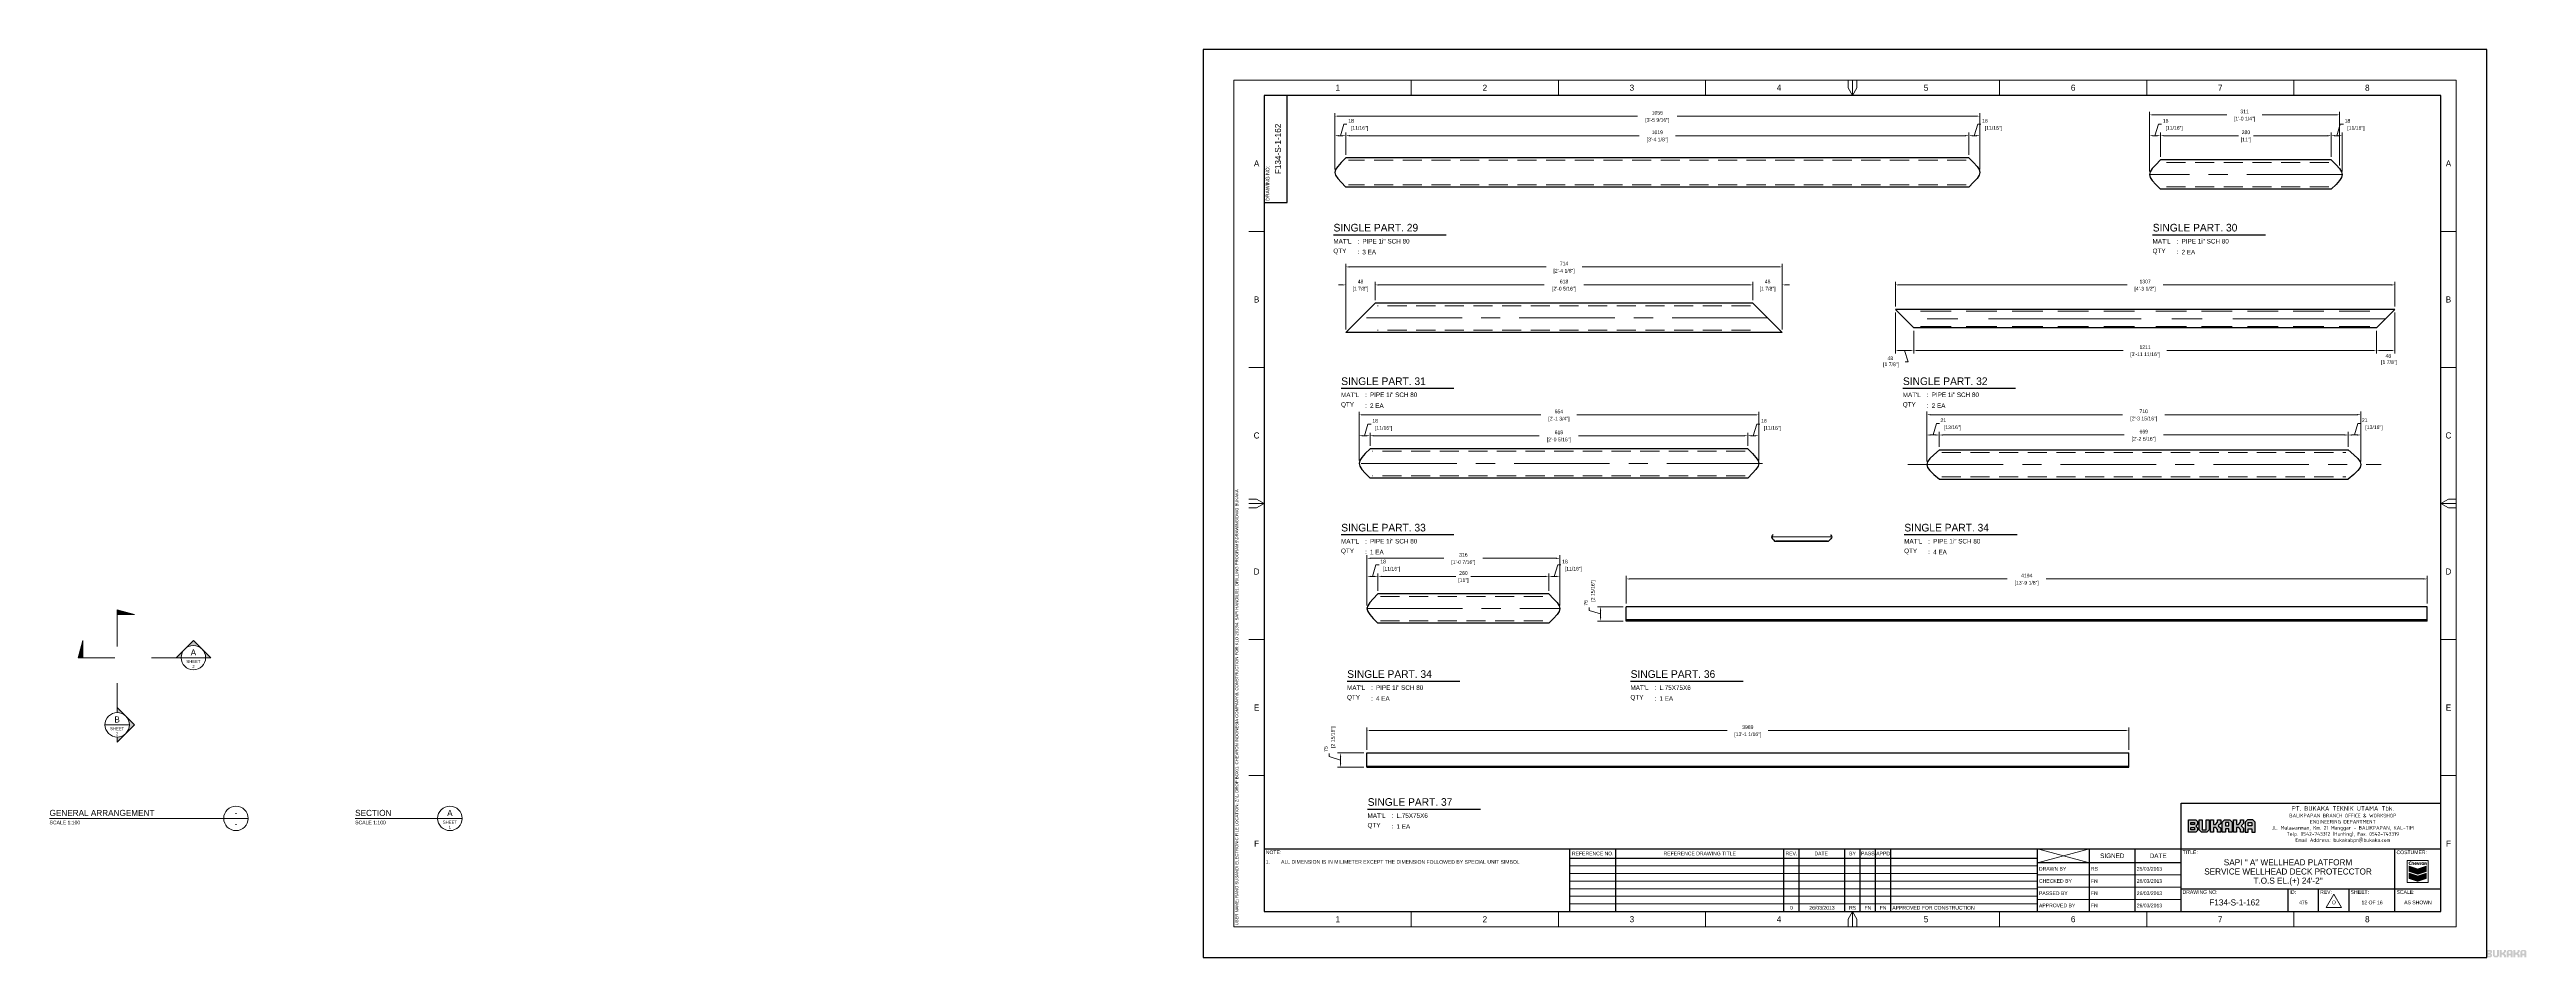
# Paper-space layout '12 OF 16' of a CAD drawing. Header units: inches. Extents: x -382 to 428, y -5 to 292.
# The model-space entities are those that its viewports show. They can reach past a viewport. Long polylines and large blocks are cut down to what shows.
import ezdxf
from ezdxf.enums import TextEntityAlignment as Align

# ---------------------------------------------------------------- set-up
doc = ezdxf.new("R2010")
doc.units = ezdxf.units.IN
doc.header["$LTSCALE"] = 5
doc.header["$MEASUREMENT"] = 0
doc.linetypes.add('CENTER', pattern=[2, 1.25, -0.25, 0.25, -0.25])
doc.linetypes.add('HIDDEN', pattern=[0.375, 0.25, -0.125])
for name, color, linetype, lineweight in [('CENTER LINE', 1, 'CENTER', 0), ('FITTING', 255, 'Continuous', 50), ('HATCH', 250, 'Continuous', 0), ('HIDDEN', 8, 'HIDDEN', 0), ('MARKING', 6, 'Continuous', 13), ('STRUCTURE', 3, 'Continuous', 25), ('TEXT', 2, 'Continuous', 30)]:
    doc.layers.add(name, color=color, linetype=linetype, lineweight=lineweight)
doc.layers.get('0').freeze()
doc.styles.add('BUKAKA 01', font='simpfrac.shx', dxfattribs={"height": 1.2})
doc.styles.add('BUKAKA A3', font='simpfrac.shx', dxfattribs={"height": 1.35})
doc.dimstyles.new('BUKAKA 01', dxfattribs={"dimtxt": 1.2, "dimasz": 1.2, "dimexe": 1, "dimexo": 1, "dimgap": 0.5, "dimtad": 0, "dimdec": 0, "dimzin": 0, "dimdsep": 46, "dimtxsty": 'BUKAKA 01', "dimcen": 3, "dimclrd": 251, "dimclre": 250, "dimclrt": 2, "dimadec": 0, "dimazin": 0, "dimtfac": 1, "dimtdec": 0, "dimtofl": 0, "dimtmove": 1, "dimatfit": 3, "dimfxl": 10, "dimtolj": 1, "dimtzin": 0, "dimlwd": 0, "dimlwe": 0, "dimarcsym": 0})

# ---------------------------------------------------------------- blocks, each defined once
blk = doc.blocks.new('LOGO CHEVRON')
h = blk.add_hatch(color=152)
h.dxf.hatch_style = 1
h.paths.add_polyline_path([(442.65, 29.5), (442.61, 29.52), (442.57, 29.53), (442.53, 29.54), (442.49, 29.55), (442.46, 29.55), (442.42, 29.55), (442.39, 29.55), (442.36, 29.55), (442.33, 29.55), (442.3, 29.54), (442.27, 29.54), (442.25, 29.54), (442.23, 29.53), (442.21, 29.53), (442.2, 29.52), (442.18, 29.52), (442.16, 29.51), (442.15, 29.51), (442.13, 29.5), (442.12, 29.5), (442.11, 29.49), (442.1, 29.49), (442.08, 29.48), (442.07, 29.47), (442.06, 29.47), (442.05, 29.46), (442.04, 29.45), (442.02, 29.44), (442.01, 29.43), (442, 29.43), (441.99, 29.42), (441.98, 29.41), (441.97, 29.4), (441.96, 29.39), (441.95, 29.38), (441.94, 29.37), (441.93, 29.36), (441.92, 29.35), (441.91, 29.34), (441.9, 29.33), (441.89, 29.31), (441.89, 29.3), (441.88, 29.29), (441.87, 29.28), (441.86, 29.26), (441.86, 29.25), (441.85, 29.24), (441.84, 29.22), (441.84, 29.21), (441.83, 29.2), (441.83, 29.18), (441.82, 29.17), (441.82, 29.15), (441.81, 29.14), (441.81, 29.13), (441.81, 29.11), (441.8, 29.1), (441.8, 29.08), (441.8, 29.07), (441.8, 29.05), (441.79, 29.03), (441.79, 29.02), (441.79, 29), (441.79, 28.98), (441.79, 28.97), (441.79, 28.95), (441.79, 28.93), (441.79, 28.91), (441.79, 28.89), (441.8, 28.87), (441.8, 28.85), (441.8, 28.83), (441.8, 28.82), (441.81, 28.8), (441.81, 28.78), (441.82, 28.76), (441.82, 28.74), (441.83, 28.73), (441.84, 28.71), (441.84, 28.69), (441.85, 28.67), (441.86, 28.66), (441.87, 28.64), (441.88, 28.62), (441.89, 28.61), (441.9, 28.59), (441.91, 28.58), (441.92, 28.56), (441.94, 28.55), (441.95, 28.54), (441.96, 28.53), (441.97, 28.52), (441.98, 28.51), (441.99, 28.5), (442, 28.49), (442.01, 28.48), (442.02, 28.48), (442.03, 28.47), (442.04, 28.46), (442.05, 28.45), (442.06, 28.45), (442.08, 28.44), (442.09, 28.44), (442.1, 28.43), (442.11, 28.42), (442.13, 28.42), (442.14, 28.41), (442.16, 28.41), (442.17, 28.4), (442.19, 28.4), (442.2, 28.39), (442.22, 28.39), (442.24, 28.38), (442.25, 28.38), (442.27, 28.38), (442.29, 28.37), (442.31, 28.37), (442.33, 28.37), (442.35, 28.37), (442.37, 28.37), (442.4, 28.37), (442.42, 28.37), (442.45, 28.37), (442.48, 28.38), (442.52, 28.38), (442.56, 28.39), (442.6, 28.4), (442.65, 28.42), (442.61, 28.65), (442.59, 28.64), (442.56, 28.63), (442.54, 28.63), (442.52, 28.62), (442.51, 28.62), (442.49, 28.62), (442.47, 28.61), (442.46, 28.61), (442.45, 28.61), (442.43, 28.61), (442.42, 28.61), (442.41, 28.61), (442.39, 28.61), (442.38, 28.61), (442.37, 28.61), (442.36, 28.61), (442.35, 28.61), (442.34, 28.61), (442.33, 28.62), (442.31, 28.62), (442.3, 28.62), (442.29, 28.63), (442.28, 28.63), (442.27, 28.63), (442.26, 28.64), (442.25, 28.64), (442.24, 28.65), (442.24, 28.65), (442.23, 28.66), (442.22, 28.66), (442.21, 28.67), (442.2, 28.68), (442.19, 28.68), (442.18, 28.69), (442.17, 28.7), (442.17, 28.71), (442.16, 28.72), (442.15, 28.73), (442.14, 28.74), (442.14, 28.75), (442.13, 28.76), (442.12, 28.77), (442.12, 28.78), (442.11, 28.79), (442.11, 28.8), (442.11, 28.81), (442.1, 28.82), (442.1, 28.83), (442.09, 28.84), (442.09, 28.85), (442.09, 28.87), (442.09, 28.88), (442.09, 28.89), (442.08, 28.91), (442.08, 28.92), (442.08, 28.93), (442.08, 28.95), (442.08, 28.96), (442.08, 28.98), (442.08, 28.99), (442.08, 29), (442.08, 29.02), (442.09, 29.03), (442.09, 29.05), (442.09, 29.06), (442.09, 29.07), (442.09, 29.08), (442.1, 29.09), (442.1, 29.1), (442.11, 29.12), (442.11, 29.13), (442.12, 29.14), (442.12, 29.15), (442.13, 29.16), (442.14, 29.17), (442.14, 29.18), (442.15, 29.19), (442.16, 29.2), (442.17, 29.21), (442.18, 29.22), (442.19, 29.23), (442.2, 29.24), (442.21, 29.25), (442.23, 29.26), (442.24, 29.27), (442.25, 29.28), (442.26, 29.28), (442.28, 29.29), (442.29, 29.29), (442.31, 29.3), (442.32, 29.3), (442.34, 29.31), (442.35, 29.31), (442.37, 29.31), (442.39, 29.31), (442.41, 29.31), (442.43, 29.31), (442.45, 29.31), (442.47, 29.31), (442.49, 29.31), (442.52, 29.3), (442.55, 29.29), (442.57, 29.28), (442.61, 29.27)])
h = blk.add_hatch(color=5)
h.dxf.hatch_style = 1
h.set_gradient(color1=(0, 0, 255), color2=(0, 191, 255), rotation=135, centered=1, tint=1)
h.paths.add_polyline_path([(441.8, 28.19), (441.8, 26.21), (444.77, 27.2)])
h = blk.add_hatch(color=5)
h.dxf.hatch_style = 1
h.set_gradient(color1=(0, 0, 255), color2=(0, 191, 255), rotation=235, centered=1, tint=1, name='CYLINDER')
h.paths.add_polyline_path([(447.73, 28.19), (441.8, 26.21), (444.77, 25.22), (447.73, 26.21)])
h = blk.add_hatch(color=16)
h.dxf.hatch_style = 1
h.set_gradient(color1=(127, 0, 0), color2=(255, 0, 0), rotation=135, centered=1, tint=1)
h.paths.add_polyline_path([(441.8, 25.88), (441.8, 23.9), (444.77, 24.89)])
h = blk.add_hatch(color=16)
h.dxf.hatch_style = 1
h.set_gradient(color1=(127, 0, 0), color2=(255, 0, 0), rotation=235, centered=1, tint=1, name='CYLINDER')
h.paths.add_polyline_path([(447.73, 25.88), (441.8, 23.9), (444.77, 22.91), (447.73, 23.91)])
h = blk.add_hatch(color=152)
h.dxf.hatch_style = 1
edge = h.paths.add_edge_path()
edge.add_line((443.52, 29.04), (443.52, 29.06))
edge.add_line((443.52, 29.06), (443.52, 29.07))
edge.add_line((443.52, 29.07), (443.51, 29.08))
edge.add_line((443.51, 29.08), (443.51, 29.08))
edge.add_line((443.51, 29.08), (443.51, 29.09))
edge.add_line((443.51, 29.09), (443.5, 29.1))
edge.add_line((443.5, 29.1), (443.5, 29.11))
edge.add_line((443.5, 29.11), (443.5, 29.12))
edge.add_line((443.5, 29.12), (443.49, 29.13))
edge.add_line((443.49, 29.13), (443.49, 29.13))
edge.add_line((443.49, 29.13), (443.48, 29.14))
edge.add_line((443.48, 29.14), (443.48, 29.15))
edge.add_line((443.48, 29.15), (443.48, 29.15))
edge.add_line((443.48, 29.15), (443.47, 29.16))
edge.add_line((443.47, 29.16), (443.47, 29.17))
edge.add_line((443.47, 29.17), (443.46, 29.17))
edge.add_line((443.46, 29.17), (443.46, 29.18))
edge.add_line((443.46, 29.18), (443.45, 29.19))
edge.add_line((443.45, 29.19), (443.45, 29.19))
edge.add_line((443.45, 29.19), (443.44, 29.2))
edge.add_line((443.44, 29.2), (443.43, 29.21))
edge.add_line((443.43, 29.21), (443.43, 29.21))
edge.add_line((443.43, 29.21), (443.42, 29.22))
edge.add_line((443.42, 29.22), (443.42, 29.22))
edge.add_line((443.42, 29.22), (443.41, 29.23))
edge.add_line((443.41, 29.23), (443.4, 29.23))
edge.add_line((443.4, 29.23), (443.39, 29.23))
edge.add_line((443.39, 29.23), (443.39, 29.24))
edge.add_line((443.39, 29.24), (443.38, 29.24))
edge.add_line((443.38, 29.24), (443.37, 29.25))
edge.add_line((443.37, 29.25), (443.36, 29.25))
edge.add_line((443.36, 29.25), (443.35, 29.25))
edge.add_line((443.35, 29.25), (443.34, 29.25))
edge.add_line((443.34, 29.25), (443.34, 29.26))
edge.add_line((443.34, 29.26), (443.33, 29.26))
edge.add_line((443.33, 29.26), (443.32, 29.26))
edge.add_line((443.32, 29.26), (443.31, 29.26))
edge.add_line((443.31, 29.26), (443.3, 29.26))
edge.add_line((443.3, 29.26), (443.29, 29.26))
edge.add_line((443.29, 29.26), (443.28, 29.26))
edge.add_line((443.28, 29.26), (443.27, 29.26))
edge.add_line((443.27, 29.26), (443.26, 29.26))
edge.add_line((443.26, 29.26), (443.25, 29.26))
edge.add_line((443.25, 29.26), (443.24, 29.26))
edge.add_line((443.24, 29.26), (443.23, 29.26))
edge.add_line((443.23, 29.26), (443.22, 29.26))
edge.add_line((443.22, 29.26), (443.21, 29.26))
edge.add_line((443.21, 29.26), (443.2, 29.25))
edge.add_line((443.2, 29.25), (443.19, 29.25))
edge.add_line((443.19, 29.25), (443.18, 29.25))
edge.add_line((443.18, 29.25), (443.17, 29.25))
edge.add_line((443.17, 29.25), (443.16, 29.24))
edge.add_line((443.16, 29.24), (443.15, 29.24))
edge.add_line((443.15, 29.24), (443.14, 29.23))
edge.add_line((443.14, 29.23), (443.12, 29.23))
edge.add_line((443.12, 29.23), (443.11, 29.22))
edge.add_line((443.11, 29.22), (443.1, 29.22))
edge.add_line((443.1, 29.22), (443.09, 29.21))
edge.add_line((443.09, 29.21), (443.08, 29.2))
edge.add_line((443.08, 29.2), (443.06, 29.19))
edge.add_line((443.06, 29.19), (443.05, 29.17))
edge.add_line((443.05, 29.17), (443.04, 29.16))
edge.add_line((443.04, 29.16), (443.02, 29.14))
edge.add_line((443.02, 29.14), (443.02, 29.55))
edge.add_line((443.02, 29.55), (442.77, 29.46))
edge.add_line((442.77, 29.46), (442.77, 28.41))
edge.add_line((442.77, 28.41), (443.02, 28.41))
edge.add_line((443.02, 28.41), (443.02, 28.88))
edge.add_ellipse((443.15, 28.88), major_axis=(0, 0.165), ratio=0.813078, start_angle=449.685, end_angle=450, ccw=False)
edge.add_ellipse((443.15, 28.88), major_axis=(0, 0.165), ratio=0.813078, start_angle=270, end_angle=449.685, ccw=False)
edge.add_line((443.29, 28.88), (443.29, 28.41))
edge.add_line((443.29, 28.41), (443.54, 28.41))
edge.add_line((443.54, 28.41), (443.54, 28.88))
edge.add_line((443.54, 28.88), (443.54, 28.91))
edge.add_line((443.54, 28.91), (443.54, 28.94))
edge.add_line((443.54, 28.94), (443.54, 28.96))
edge.add_line((443.54, 28.96), (443.53, 28.98))
edge.add_line((443.53, 28.98), (443.53, 28.99))
edge.add_line((443.53, 28.99), (443.53, 29.01))
edge.add_line((443.53, 29.01), (443.53, 29.02))
edge.add_line((443.53, 29.02), (443.53, 29.03))
edge.add_line((443.53, 29.03), (443.52, 29.04))
h.paths.add_polyline_path([(444.33, 29.2), (444.32, 29.2), (444.31, 29.21), (444.3, 29.22), (444.28, 29.23), (444.27, 29.23), (444.26, 29.24), (444.25, 29.24), (444.23, 29.25), (444.22, 29.25), (444.21, 29.26), (444.2, 29.26), (444.19, 29.26), (444.17, 29.27), (444.16, 29.27), (444.15, 29.27), (444.14, 29.27), (444.13, 29.27), (444.12, 29.27), (444.11, 29.27), (444.09, 29.27), (444.08, 29.27), (444.07, 29.27), (444.06, 29.27), (444.04, 29.27), (444.03, 29.27), (444.02, 29.27), (444.01, 29.27), (443.99, 29.26), (443.98, 29.26), (443.97, 29.26), (443.95, 29.25), (443.94, 29.25), (443.93, 29.25), (443.92, 29.24), (443.9, 29.24), (443.89, 29.23), (443.88, 29.23), (443.87, 29.22), (443.86, 29.22), (443.85, 29.21), (443.84, 29.21), (443.83, 29.2), (443.82, 29.19), (443.81, 29.18), (443.8, 29.18), (443.79, 29.17), (443.78, 29.16), (443.77, 29.15), (443.76, 29.14), (443.75, 29.13), (443.75, 29.12), (443.74, 29.11), (443.73, 29.1), (443.72, 29.09), (443.72, 29.08), (443.71, 29.07), (443.7, 29.05), (443.7, 29.04), (443.69, 29.03), (443.69, 29.02), (443.68, 29.01), (443.68, 29), (443.68, 28.98), (443.67, 28.97), (443.67, 28.96), (443.67, 28.95), (443.66, 28.93), (443.66, 28.92), (443.66, 28.9), (443.66, 28.89), (443.66, 28.88), (443.66, 28.86), (443.66, 28.85), (443.66, 28.84), (443.65, 28.82), (443.65, 28.81), (443.66, 28.8), (443.66, 28.79), (443.66, 28.77), (443.66, 28.76), (443.66, 28.75), (443.66, 28.73), (443.66, 28.72), (443.67, 28.71), (443.67, 28.69), (443.67, 28.68), (443.68, 28.66), (443.68, 28.65), (443.69, 28.63), (443.69, 28.62), (443.7, 28.6), (443.71, 28.59), (443.71, 28.58), (443.72, 28.56), (443.73, 28.55), (443.74, 28.54), (443.74, 28.52), (443.75, 28.51), (443.76, 28.5), (443.77, 28.49), (443.78, 28.48), (443.79, 28.48), (443.8, 28.47), (443.81, 28.46), (443.82, 28.45), (443.83, 28.44), (443.84, 28.44), (443.86, 28.43), (443.87, 28.42), (443.88, 28.42), (443.89, 28.41), (443.9, 28.41), (443.91, 28.4), (443.92, 28.4), (443.94, 28.4), (443.95, 28.39), (443.96, 28.39), (443.97, 28.38), (443.99, 28.38), (444, 28.38), (444.01, 28.38), (444.03, 28.38), (444.04, 28.37), (444.06, 28.37), (444.08, 28.37), (444.09, 28.37), (444.11, 28.37), (444.13, 28.37), (444.14, 28.37), (444.16, 28.37), (444.18, 28.37), (444.2, 28.37), (444.21, 28.38), (444.23, 28.38), (444.25, 28.38), (444.27, 28.38), (444.29, 28.39), (444.31, 28.39), (444.33, 28.4), (444.35, 28.4), (444.37, 28.41), (444.39, 28.42), (444.41, 28.43), (444.44, 28.44), (444.4, 28.64), (444.37, 28.63), (444.35, 28.62), (444.33, 28.61), (444.32, 28.6), (444.3, 28.6), (444.28, 28.59), (444.26, 28.59), (444.25, 28.58), (444.23, 28.58), (444.21, 28.58), (444.2, 28.58), (444.19, 28.57), (444.17, 28.57), (444.16, 28.57), (444.14, 28.57), (444.13, 28.57), (444.12, 28.58), (444.1, 28.58), (444.09, 28.58), (444.07, 28.58), (444.05, 28.59), (444.02, 28.6), (444.01, 28.61), (443.99, 28.62), (443.97, 28.63), (443.96, 28.64), (443.95, 28.65), (443.95, 28.66), (443.94, 28.67), (443.93, 28.69), (443.93, 28.7), (443.92, 28.72), (443.92, 28.74), (444.47, 28.74), (444.47, 28.78), (444.48, 28.82), (444.48, 28.85), (444.48, 28.88), (444.47, 28.9), (444.47, 28.93), (444.47, 28.95), (444.46, 28.97), (444.46, 28.99), (444.45, 29.01), (444.44, 29.03), (444.44, 29.05), (444.43, 29.06), (444.42, 29.08), (444.42, 29.09), (444.41, 29.11), (444.4, 29.12), (444.39, 29.13), (444.38, 29.14), (444.37, 29.16), (444.36, 29.17), (444.35, 29.18), (444.34, 29.19)])
h.paths.add_polyline_path([(444.18, 29.04), (444.19, 29.03), (444.2, 29.02), (444.21, 29.01), (444.21, 29), (444.21, 28.99), (444.22, 28.97), (444.22, 28.96), (444.22, 28.94), (444.22, 28.93), (444.22, 28.92), (443.92, 28.92), (443.92, 28.93), (443.92, 28.95), (443.92, 28.96), (443.93, 28.98), (443.93, 28.99), (443.94, 29.01), (443.96, 29.03), (443.97, 29.04), (443.98, 29.05), (443.99, 29.06), (444, 29.07), (444.01, 29.08), (444.03, 29.08), (444.04, 29.09), (444.06, 29.09), (444.07, 29.09), (444.09, 29.09), (444.1, 29.09), (444.12, 29.08), (444.14, 29.08), (444.15, 29.07), (444.16, 29.06), (444.18, 29.05)], flags=16)
h.paths.add_polyline_path([(444.77, 29.24), (444.49, 29.24), (444.77, 28.41), (445.08, 28.41), (445.36, 29.24), (445.08, 29.24), (444.93, 28.64)])
h.paths.add_polyline_path([(445.96, 29.25), (445.94, 29.25), (445.92, 29.25), (445.9, 29.25), (445.89, 29.25), (445.87, 29.25), (445.86, 29.25), (445.85, 29.25), (445.84, 29.25), (445.83, 29.25), (445.83, 29.24), (445.82, 29.24), (445.81, 29.24), (445.8, 29.23), (445.79, 29.23), (445.79, 29.23), (445.78, 29.22), (445.77, 29.22), (445.77, 29.21), (445.76, 29.21), (445.75, 29.2), (445.75, 29.19), (445.74, 29.19), (445.73, 29.18), (445.72, 29.17), (445.72, 29.16), (445.71, 29.15), (445.7, 29.14), (445.7, 29.13), (445.69, 29.12), (445.68, 29.11), (445.68, 29.09), (445.67, 29.08), (445.67, 29.08), (445.66, 29.24), (445.42, 29.24), (445.43, 29.05), (445.43, 28.41), (445.69, 28.41), (445.69, 28.82), (445.69, 28.84), (445.69, 28.86), (445.7, 28.88), (445.7, 28.89), (445.71, 28.91), (445.71, 28.92), (445.72, 28.93), (445.73, 28.94), (445.74, 28.96), (445.76, 28.97), (445.77, 28.98), (445.79, 28.99), (445.8, 29), (445.82, 29.01), (445.84, 29.01), (445.86, 29.01), (445.88, 29.01), (445.9, 29.01), (445.91, 29.01), (445.93, 29.01), (445.94, 29.01), (445.96, 29.01)])
h.paths.add_polyline_path([(446.71, 29.17), (446.71, 29.17), (446.7, 29.18), (446.69, 29.19), (446.68, 29.19), (446.67, 29.2), (446.66, 29.21), (446.65, 29.21), (446.64, 29.22), (446.63, 29.22), (446.62, 29.23), (446.61, 29.23), (446.6, 29.24), (446.59, 29.24), (446.58, 29.24), (446.57, 29.25), (446.56, 29.25), (446.55, 29.25), (446.54, 29.26), (446.53, 29.26), (446.52, 29.26), (446.51, 29.26), (446.5, 29.26), (446.49, 29.27), (446.48, 29.27), (446.47, 29.27), (446.46, 29.27), (446.44, 29.27), (446.43, 29.27), (446.42, 29.27), (446.41, 29.27), (446.4, 29.27), (446.39, 29.27), (446.39, 29.27), (446.38, 29.27), (446.37, 29.27), (446.36, 29.27), (446.35, 29.27), (446.35, 29.27), (446.34, 29.26), (446.33, 29.26), (446.32, 29.26), (446.32, 29.26), (446.31, 29.26), (446.3, 29.26), (446.29, 29.26), (446.28, 29.25), (446.28, 29.25), (446.27, 29.25), (446.26, 29.25), (446.25, 29.24), (446.24, 29.24), (446.23, 29.24), (446.23, 29.23), (446.22, 29.23), (446.21, 29.23), (446.21, 29.22), (446.2, 29.22), (446.19, 29.22), (446.19, 29.21), (446.18, 29.21), (446.17, 29.2), (446.17, 29.2), (446.16, 29.19), (446.15, 29.19), (446.14, 29.18), (446.13, 29.17), (446.13, 29.17), (446.12, 29.16), (446.11, 29.15), (446.1, 29.15), (446.1, 29.14), (446.09, 29.13), (446.08, 29.12), (446.08, 29.11), (446.07, 29.11), (446.07, 29.1), (446.06, 29.09), (446.06, 29.08), (446.05, 29.07), (446.05, 29.06), (446.04, 29.05), (446.04, 29.04), (446.04, 29.04), (446.03, 29.03), (446.03, 29.02), (446.03, 29.01), (446.02, 29), (446.02, 28.99), (446.02, 28.98), (446.01, 28.97), (446.01, 28.97), (446.01, 28.96), (446.01, 28.95), (446, 28.94), (446, 28.93), (446, 28.92), (446, 28.9), (446, 28.89), (446, 28.88), (445.99, 28.87), (445.99, 28.86), (445.99, 28.85), (445.99, 28.84), (445.99, 28.83), (445.99, 28.81), (445.99, 28.8), (445.99, 28.79), (445.99, 28.78), (446, 28.77), (446, 28.76), (446, 28.75), (446, 28.74), (446, 28.73), (446, 28.72), (446, 28.71), (446, 28.7), (446.01, 28.69), (446.01, 28.68), (446.01, 28.67), (446.01, 28.66), (446.02, 28.65), (446.02, 28.64), (446.02, 28.63), (446.03, 28.61), (446.03, 28.6), (446.04, 28.59), (446.04, 28.58), (446.05, 28.57), (446.05, 28.56), (446.06, 28.55), (446.07, 28.54), (446.07, 28.53), (446.08, 28.52), (446.09, 28.51), (446.1, 28.5), (446.11, 28.49), (446.11, 28.49), (446.12, 28.48), (446.13, 28.47), (446.14, 28.46), (446.15, 28.45), (446.16, 28.44), (446.17, 28.44), (446.19, 28.43), (446.2, 28.42), (446.21, 28.42), (446.22, 28.41), (446.23, 28.41), (446.25, 28.4), (446.26, 28.4), (446.27, 28.39), (446.29, 28.39), (446.3, 28.39), (446.31, 28.38), (446.33, 28.38), (446.34, 28.38), (446.35, 28.38), (446.37, 28.37), (446.38, 28.37), (446.39, 28.37), (446.4, 28.37), (446.42, 28.37), (446.43, 28.37), (446.44, 28.37), (446.45, 28.37), (446.47, 28.37), (446.48, 28.37), (446.49, 28.38), (446.5, 28.38), (446.52, 28.38), (446.53, 28.38), (446.54, 28.38), (446.55, 28.39), (446.57, 28.39), (446.58, 28.39), (446.59, 28.4), (446.6, 28.4), (446.61, 28.41), (446.62, 28.41), (446.63, 28.42), (446.64, 28.42), (446.65, 28.43), (446.66, 28.43), (446.67, 28.44), (446.68, 28.45), (446.69, 28.45), (446.7, 28.46), (446.71, 28.47), (446.72, 28.47), (446.72, 28.48), (446.73, 28.49), (446.74, 28.49), (446.74, 28.5), (446.75, 28.51), (446.76, 28.52), (446.76, 28.53), (446.77, 28.53), (446.78, 28.54), (446.78, 28.55), (446.79, 28.56), (446.79, 28.57), (446.8, 28.58), (446.8, 28.59), (446.81, 28.6), (446.81, 28.61), (446.82, 28.62), (446.82, 28.64), (446.83, 28.65), (446.83, 28.66), (446.83, 28.67), (446.84, 28.68), (446.84, 28.69), (446.84, 28.7), (446.84, 28.72), (446.84, 28.73), (446.85, 28.74), (446.85, 28.75), (446.85, 28.77), (446.85, 28.78), (446.85, 28.79), (446.85, 28.8), (446.85, 28.82), (446.85, 28.83), (446.85, 28.84), (446.85, 28.85), (446.85, 28.87), (446.85, 28.88), (446.85, 28.89), (446.84, 28.9), (446.84, 28.92), (446.84, 28.93), (446.84, 28.94), (446.84, 28.96), (446.83, 28.97), (446.83, 28.98), (446.83, 28.99), (446.82, 29), (446.82, 29.01), (446.81, 29.02), (446.81, 29.03), (446.81, 29.04), (446.8, 29.05), (446.8, 29.06), (446.79, 29.07), (446.79, 29.08), (446.78, 29.09), (446.78, 29.1), (446.77, 29.11), (446.76, 29.11), (446.76, 29.12), (446.75, 29.13), (446.74, 29.14), (446.74, 29.14), (446.73, 29.15), (446.72, 29.16)])
h.paths.add_polyline_path([(446.35, 29.05), (446.36, 29.06), (446.37, 29.07), (446.39, 29.07), (446.4, 29.07), (446.41, 29.07), (446.43, 29.07), (446.44, 29.07), (446.46, 29.07), (446.47, 29.06), (446.48, 29.06), (446.5, 29.05), (446.51, 29.04), (446.52, 29.03), (446.53, 29.02), (446.54, 29.01), (446.55, 29), (446.56, 28.99), (446.56, 28.97), (446.57, 28.96), (446.57, 28.95), (446.58, 28.94), (446.58, 28.92), (446.58, 28.91), (446.59, 28.89), (446.59, 28.88), (446.59, 28.86), (446.59, 28.84), (446.59, 28.83), (446.59, 28.81), (446.59, 28.79), (446.59, 28.78), (446.59, 28.76), (446.58, 28.75), (446.58, 28.73), (446.58, 28.72), (446.58, 28.7), (446.57, 28.69), (446.57, 28.67), (446.56, 28.66), (446.55, 28.64), (446.54, 28.63), (446.53, 28.62), (446.52, 28.61), (446.51, 28.6), (446.5, 28.59), (446.49, 28.58), (446.48, 28.58), (446.47, 28.57), (446.45, 28.57), (446.44, 28.57), (446.43, 28.57), (446.41, 28.57), (446.39, 28.57), (446.38, 28.58), (446.36, 28.58), (446.35, 28.59), (446.34, 28.59), (446.33, 28.6), (446.32, 28.61), (446.31, 28.62), (446.3, 28.63), (446.29, 28.64), (446.29, 28.66), (446.28, 28.67), (446.27, 28.69), (446.27, 28.71), (446.26, 28.72), (446.26, 28.74), (446.26, 28.76), (446.26, 28.77), (446.26, 28.79), (446.25, 28.8), (446.25, 28.82), (446.25, 28.83), (446.26, 28.84), (446.26, 28.86), (446.26, 28.87), (446.26, 28.89), (446.26, 28.9), (446.26, 28.92), (446.27, 28.93), (446.27, 28.95), (446.28, 28.96), (446.28, 28.97), (446.29, 28.99), (446.29, 29), (446.3, 29.01), (446.31, 29.02), (446.32, 29.03), (446.33, 29.04), (446.34, 29.05)], flags=16)
h = blk.add_hatch(color=152)
h.dxf.hatch_style = 1
edge = h.paths.add_edge_path()
edge.add_line((447.73, 29.01), (447.72, 29.02))
edge.add_line((447.72, 29.02), (447.72, 29.03))
edge.add_line((447.72, 29.03), (447.72, 29.04))
edge.add_line((447.72, 29.04), (447.72, 29.06))
edge.add_line((447.72, 29.06), (447.71, 29.07))
edge.add_line((447.71, 29.07), (447.71, 29.08))
edge.add_line((447.71, 29.08), (447.71, 29.08))
edge.add_line((447.71, 29.08), (447.7, 29.09))
edge.add_line((447.7, 29.09), (447.7, 29.1))
edge.add_line((447.7, 29.1), (447.7, 29.11))
edge.add_line((447.7, 29.11), (447.69, 29.12))
edge.add_line((447.69, 29.12), (447.69, 29.13))
edge.add_line((447.69, 29.13), (447.68, 29.13))
edge.add_line((447.68, 29.13), (447.68, 29.14))
edge.add_line((447.68, 29.14), (447.68, 29.15))
edge.add_line((447.68, 29.15), (447.67, 29.15))
edge.add_line((447.67, 29.15), (447.67, 29.16))
edge.add_line((447.67, 29.16), (447.66, 29.17))
edge.add_line((447.66, 29.17), (447.66, 29.17))
edge.add_line((447.66, 29.17), (447.65, 29.18))
edge.add_line((447.65, 29.18), (447.65, 29.19))
edge.add_line((447.65, 29.19), (447.64, 29.19))
edge.add_line((447.64, 29.19), (447.64, 29.2))
edge.add_line((447.64, 29.2), (447.63, 29.21))
edge.add_line((447.63, 29.21), (447.62, 29.21))
edge.add_line((447.62, 29.21), (447.62, 29.22))
edge.add_line((447.62, 29.22), (447.61, 29.22))
edge.add_line((447.61, 29.22), (447.6, 29.23))
edge.add_line((447.6, 29.23), (447.6, 29.23))
edge.add_line((447.6, 29.23), (447.59, 29.23))
edge.add_line((447.59, 29.23), (447.58, 29.24))
edge.add_line((447.58, 29.24), (447.57, 29.24))
edge.add_line((447.57, 29.24), (447.57, 29.25))
edge.add_line((447.57, 29.25), (447.56, 29.25))
edge.add_line((447.56, 29.25), (447.55, 29.25))
edge.add_line((447.55, 29.25), (447.54, 29.25))
edge.add_line((447.54, 29.25), (447.53, 29.26))
edge.add_line((447.53, 29.26), (447.52, 29.26))
edge.add_line((447.52, 29.26), (447.51, 29.26))
edge.add_line((447.51, 29.26), (447.5, 29.26))
edge.add_line((447.5, 29.26), (447.49, 29.26))
edge.add_line((447.49, 29.26), (447.48, 29.26))
edge.add_line((447.48, 29.26), (447.47, 29.26))
edge.add_line((447.47, 29.26), (447.46, 29.26))
edge.add_line((447.46, 29.26), (447.45, 29.26))
edge.add_line((447.45, 29.26), (447.44, 29.26))
edge.add_line((447.44, 29.26), (447.43, 29.26))
edge.add_line((447.43, 29.26), (447.42, 29.26))
edge.add_line((447.42, 29.26), (447.41, 29.26))
edge.add_line((447.41, 29.26), (447.4, 29.26))
edge.add_line((447.4, 29.26), (447.39, 29.25))
edge.add_line((447.39, 29.25), (447.38, 29.25))
edge.add_line((447.38, 29.25), (447.37, 29.25))
edge.add_line((447.37, 29.25), (447.36, 29.25))
edge.add_line((447.36, 29.25), (447.35, 29.24))
edge.add_line((447.35, 29.24), (447.34, 29.24))
edge.add_line((447.34, 29.24), (447.33, 29.23))
edge.add_line((447.33, 29.23), (447.32, 29.23))
edge.add_line((447.32, 29.23), (447.31, 29.22))
edge.add_line((447.31, 29.22), (447.29, 29.22))
edge.add_line((447.29, 29.22), (447.28, 29.21))
edge.add_line((447.28, 29.21), (447.27, 29.19))
edge.add_line((447.27, 29.19), (447.25, 29.18))
edge.add_line((447.25, 29.18), (447.23, 29.16))
edge.add_line((447.23, 29.16), (447.22, 29.13))
edge.add_line((447.22, 29.13), (447.2, 29.11))
edge.add_line((447.2, 29.11), (447.2, 29.12))
edge.add_line((447.2, 29.12), (447.2, 29.24))
edge.add_line((447.2, 29.24), (446.96, 29.24))
edge.add_line((446.96, 29.24), (446.96, 28.41))
edge.add_line((446.96, 28.41), (447.21, 28.41))
edge.add_line((447.21, 28.41), (447.22, 28.88))
edge.add_ellipse((447.35, 28.88), major_axis=(0, 0.165), ratio=0.813078, start_angle=270, end_angle=450, ccw=False)
edge.add_line((447.48, 28.88), (447.48, 28.41))
edge.add_line((447.48, 28.41), (447.73, 28.41))
edge.add_line((447.73, 28.41), (447.73, 28.88))
edge.add_line((447.73, 28.88), (447.73, 28.91))
edge.add_line((447.73, 28.91), (447.73, 28.94))
edge.add_line((447.73, 28.94), (447.73, 28.96))
edge.add_line((447.73, 28.96), (447.73, 28.98))
edge.add_line((447.73, 28.98), (447.73, 28.99))
edge.add_line((447.73, 28.99), (447.73, 29.01))
blk.add_lwpolyline([(441.36, 29.87), (448.17, 29.87), (448.17, 22.64), (441.36, 22.64)], close=True)
blk = doc.blocks.new('STRUCTURE ETIKET DRAWING STANDARD')
at = {"layer": 'STRUCTURE'}
h = blk.add_hatch(color=154, dxfattribs=at)
h.paths.add_polyline_path([(343.13, 44.15), (343.13, 43.03), (342.01, 43.03), (342.01, 44.15)], flags=16)
h.paths.add_polyline_path([(340.48, 43.86), (339.69, 43.07), (340.48, 42.28), (340.48, 41), (339.44, 41), (339.44, 41.88), (338.86, 42.47), (338.15, 42.47), (338.15, 41), (337.14, 41), (337.14, 45), (338.15, 45), (338.15, 43.49), (338.74, 43.49), (339.44, 44.2), (339.44, 45), (340.48, 45)])
h.paths.add_polyline_path([(334.51, 44.15), (334.51, 43.03), (335.63, 43.03), (335.63, 44.15)], flags=16)
h.paths.add_polyline_path([(332.98, 43.86), (332.19, 43.07), (332.98, 42.28), (332.98, 41), (331.94, 41), (331.94, 41.88), (331.36, 42.47), (330.65, 42.47), (330.65, 41), (329.64, 41), (329.64, 45), (330.65, 45), (330.65, 43.49), (331.24, 43.49), (331.94, 44.2), (331.94, 45), (332.98, 45)])
h.paths.add_polyline_path([(329.21, 45), (329.21, 41.79), (328.42, 41), (326.66, 41), (325.87, 41.79), (325.87, 45), (326.88, 45), (326.88, 41.8), (328.17, 41.8), (328.17, 45)])
h.paths.add_polyline_path([(336.71, 44.23), (336.71, 41), (335.63, 41), (335.63, 42.12), (334.51, 42.12), (334.51, 41), (333.43, 41), (333.43, 44.23), (334.21, 45), (335.94, 45)])
h.paths.add_polyline_path([(340.93, 44.23), (340.93, 41), (342.01, 41), (342.01, 42.12), (343.13, 42.12), (343.13, 41), (344.21, 41), (344.21, 44.23), (343.44, 45), (341.71, 45)])
h.paths.add_polyline_path([(325.42, 43.56), (324.86, 43), (325.42, 42.44), (325.42, 41.55), (324.87, 41), (322.4, 41), (322.4, 45), (324.87, 45), (325.42, 44.45)])
h.paths.add_polyline_path([(324.43, 42.47), (324.43, 41.8), (323.25, 41.8), (323.25, 42.47)], flags=16)
h.paths.add_polyline_path([(324.43, 44.13), (324.43, 43.49), (323.25, 43.49), (323.25, 44.13)], flags=16)
at = {"layer": 'HATCH'}
for p, q in [((68.12, 282), (68.12, 287)), ((116.25, 282), (116.25, 287)), ((164.38, 282), (164.38, 287)), ((212.5, 282), (212.5, 287)), ((260.62, 282), (260.62, 287)), ((308.75, 282), (308.75, 287)), ((356.88, 282), (356.88, 287)), ((20, 237.5), (15, 237.5)), ((405, 237.5), (410, 237.5)), ((20, 193), (15, 193)), ((405, 193), (410, 193)), ((20, 148.5), (15, 148.5)), ((405, 148.5), (410, 148.5)), ((20, 104), (15, 104)), ((405, 104), (410, 104)), ((20, 59.5), (15, 59.5)), ((405, 59.5), (410, 59.5)), ((273, 31), (290, 35.5)), ((290, 31), (273, 35.5)), ((120, 30), (273, 30)), ((120, 27.5), (273, 27.5)), ((120, 25), (273, 25)), ((320, 27), (273, 27)), ((120, 22.5), (273, 22.5)), ((120, 20), (273, 20)), ((120, 17.5), (273, 17.5)), ((320, 23), (273, 23)), ((320, 19), (273, 19)), ((68.12, 15), (68.12, 10)), ((116.25, 15), (116.25, 10)), ((164.38, 15), (164.38, 10)), ((212.5, 15), (212.5, 10)), ((260.62, 15), (260.62, 10)), ((308.75, 15), (308.75, 10)), ((356.88, 15), (356.88, 10))]:
    blk.add_line(p, q, dxfattribs=at)
blk.add_lwpolyline([(10, 10), (410, 10), (410, 287), (10, 287)], close=True, dxfattribs=at)
for points in [[(212.5, 282), (211.06, 284.5), (211.06, 287)], [(212.5, 282), (213.94, 284.5), (213.94, 287)], [(20, 148.5), (17.5, 149.94), (15, 149.94)], [(20, 148.5), (17.5, 147.06), (15, 147.06)], [(405, 148.5), (407.5, 149.94), (410, 149.94)], [(405, 148.5), (407.5, 147.06), (410, 147.06)], [(212.5, 15), (211.06, 12.5), (211.06, 10)], [(212.5, 15), (213.94, 12.5), (213.94, 10)]]:
    blk.add_lwpolyline(points, dxfattribs=at)
at = {"layer": 'MARKING'}
blk.add_lwpolyline([(367.5, 16.34), (370, 20.67), (372.5, 16.34)], close=True, dxfattribs=at)
at = {"layer": 'STRUCTURE'}
for p, q in [((320, 15), (320, 50.5)), ((320, 50.5), (405, 50.5)), ((20, 35.5), (405, 35.5)), ((120, 15), (120, 35.5)), ((120, 32.5), (273, 32.5)), ((135, 15), (135, 35.5)), ((190, 15), (190, 35.5)), ((195, 15), (195, 35.5)), ((210, 15), (210, 35.5)), ((215, 15), (215, 35.5)), ((220, 15), (220, 35.5)), ((225, 15), (225, 35.5)), ((273, 15), (273, 35.5)), ((290, 15), (290, 35.5)), ((305, 15), (305, 35.5)), ((390, 15), (390, 35.5)), ((320, 31), (273, 31)), ((320, 22.5), (405, 22.5)), ((355, 15), (355, 22.5)), ((365, 15), (365, 22.5)), ((375, 15), (375, 22.5))]:
    blk.add_line(p, q, dxfattribs=at)
blk.add_lwpolyline([(20, 15), (405, 15), (405, 282), (20, 282)], close=True, dxfattribs=at)
for points in [[(20, 247), (27.5, 247), (27.5, 282)], [(322.4, 41), (322.4, 45)], [(322.4, 45), (324.87, 45)], [(324.87, 41), (322.4, 41)], [(323.25, 43.49), (323.25, 44.13)], [(323.25, 44.13), (324.43, 44.13)], [(324.43, 43.49), (323.25, 43.49)], [(323.25, 41.8), (323.25, 42.47)], [(323.25, 42.47), (324.43, 42.47)], [(324.43, 41.8), (323.25, 41.8)], [(324.43, 44.13), (324.43, 43.49)], [(324.43, 42.47), (324.43, 41.8)], [(325.42, 43.56), (324.86, 43)], [(324.86, 43), (325.42, 42.44)], [(324.87, 45), (325.42, 44.45)], [(325.42, 41.55), (324.87, 41)], [(325.42, 44.45), (325.42, 43.56)], [(325.42, 42.44), (325.42, 41.55)], [(325.87, 41.79), (325.87, 45)], [(325.87, 45), (326.88, 45)], [(326.66, 41), (325.87, 41.79)], [(328.42, 41), (326.66, 41)], [(326.88, 45), (326.88, 41.8)], [(326.88, 41.8), (328.17, 41.8)], [(328.17, 41.8), (328.17, 45)], [(328.17, 45), (329.21, 45)], [(329.21, 41.79), (328.42, 41)], [(329.21, 45), (329.21, 41.79)], [(329.64, 41), (329.64, 45)], [(329.64, 45), (330.65, 45)], [(330.65, 41), (329.64, 41)], [(330.65, 45), (330.65, 43.49)], [(330.65, 43.49), (331.24, 43.49)], [(331.36, 42.47), (330.65, 42.47)], [(330.65, 42.47), (330.65, 41)], [(331.24, 43.49), (331.94, 44.2)], [(331.94, 41.88), (331.36, 42.47)], [(331.94, 44.2), (331.94, 45)], [(331.94, 45), (332.98, 45)], [(331.94, 41), (331.94, 41.88)], [(332.98, 41), (331.94, 41)], [(332.98, 43.86), (332.19, 43.07)], [(332.19, 43.07), (332.98, 42.28)], [(332.98, 45), (332.98, 43.86)], [(332.98, 42.28), (332.98, 41)], [(333.43, 44.23), (334.21, 45)], [(333.43, 41), (333.43, 44.23)], [(334.51, 41), (333.43, 41)], [(334.21, 45), (335.94, 45)], [(334.51, 44.15), (334.51, 43.03)], [(335.63, 44.15), (334.51, 44.15)], [(334.51, 43.03), (335.63, 43.03)], [(335.63, 42.12), (334.51, 42.12)], [(334.51, 42.12), (334.51, 41)], [(335.63, 43.03), (335.63, 44.15)], [(335.63, 41), (335.63, 42.12)], [(336.71, 41), (335.63, 41)], [(335.94, 45), (336.71, 44.23)], [(336.71, 44.23), (336.71, 41)], [(337.14, 41), (337.14, 45)], [(337.14, 45), (338.15, 45)], [(338.15, 41), (337.14, 41)], [(338.15, 45), (338.15, 43.49)], [(338.15, 43.49), (338.74, 43.49)], [(338.86, 42.47), (338.15, 42.47)], [(338.15, 42.47), (338.15, 41)], [(338.74, 43.49), (339.44, 44.2)], [(339.44, 41.88), (338.86, 42.47)], [(339.44, 44.2), (339.44, 45)], [(339.44, 45), (340.48, 45)], [(339.44, 41), (339.44, 41.88)], [(340.48, 41), (339.44, 41)], [(340.48, 43.86), (339.69, 43.07)], [(339.69, 43.07), (340.48, 42.28)], [(340.48, 45), (340.48, 43.86)], [(340.48, 42.28), (340.48, 41)], [(341.71, 45), (340.93, 44.23)], [(340.93, 44.23), (340.93, 41)], [(340.93, 41), (342.01, 41)], [(343.44, 45), (341.71, 45)], [(342.01, 43.03), (342.01, 44.15)], [(342.01, 44.15), (343.13, 44.15)], [(343.13, 43.03), (342.01, 43.03)], [(342.01, 41), (342.01, 42.12)], [(342.01, 42.12), (343.13, 42.12)], [(343.13, 44.15), (343.13, 43.03)], [(343.13, 42.12), (343.13, 41)], [(343.13, 41), (344.21, 41)], [(344.21, 44.23), (343.44, 45)], [(344.21, 41), (344.21, 44.23)]]:
    blk.add_lwpolyline(points, dxfattribs=at)
at = {"layer": 'STRUCTURE', "color": 2, "char_height": 2, "attachment_point": 5, "style": 'BUKAKA 01'}
for s, insert in [('1', (44.06, 284.5)), ('2', (92.19, 284.5)), ('3', (140.31, 284.5)), ('4', (188.44, 284.5)), ('5', (236.56, 284.5)), ('6', (284.69, 284.5)), ('7', (332.81, 284.5)), ('8', (380.94, 284.5)), ('A', (17.5, 259.75)), ('A', (407.5, 259.75)), ('B', (17.5, 215.25)), ('B', (407.5, 215.25)), ('C', (17.5, 170.75)), ('C', (407.5, 170.75)), ('D', (17.5, 126.25)), ('D', (407.5, 126.25)), ('E', (17.5, 81.75)), ('E', (407.5, 81.75)), ('F', (17.5, 37.25)), ('F', (407.5, 37.25)), ('1', (44.06, 12.5)), ('2', (92.19, 12.5)), ('3', (140.31, 12.5)), ('4', (188.44, 12.5)), ('5', (236.56, 12.5)), ('6', (284.69, 12.5)), ('7', (332.81, 12.5)), ('8', (380.94, 12.5))]:
    blk.add_mtext_dynamic_manual_height_columns(s, width=2.1466, gutter_width=7.5, heights=[0], dxfattribs=dict(at, insert=insert))
at = {"layer": 'STRUCTURE', "insert": (10.5, 10.5), "char_height": 1, "attachment_point": 1, "rotation": 90, "style": 'BUKAKA 01'}
blk.add_mtext_dynamic_manual_height_columns('USER NAME: RANO SUSANDI ELECTRONIC FILE LOCATION: Z:\\\\1. DROP BOX\\\\1. CHEVRON INDONESIA COMPANY\\\\9. CONSTRUCTION FOR KLO 2013\\\\4. SAPI HANDIL\\\\01. DRILLING PROGRAMS\\\\DRAWING\\\\DWG BUKAKA', width=276.5, gutter_width=7.5, heights=[0], dxfattribs=at)
at = {"layer": 'TEXT', "insert": (20.5, 247.5), "char_height": 1.2, "attachment_point": 1, "rotation": 90, "style": 'BUKAKA 01'}
blk.add_mtext_dynamic_manual_height_columns('DRAWING NO:', width=11.8739, gutter_width=7.5, heights=[0], dxfattribs=at)
at = {"layer": 'TEXT', "style": 'BUKAKA 01'}
for s, width, insert, char_height, attachment_point in [('{\\Fdim|c0;PT. BUKAKA TEKNIK UTAMA Tbk.\\P\\H0.8x;BALIKPAPAN BRANCH OFFICE & WORKSHOP\\PENGINEERING DEPARTMENT\\PJL. Mulawarman, Km. 21 Manggar - BALIKPAPAN, KAL-TIM\\PTelp. 0542-743312 (Hunting), Fax. 0542-743319\\PEmail Address: bukakabpn@bukaka.com}', 60.0381, (372.93, 49.5), 1.5, 2), ('NOTE:', 1.3572, (20.5, 35), 1.2, 1), ('REFERENCE NO.', 18.1423, (127.5, 34), 1.2, 5), ('REFERENCE DRAWING TITLE', 28.0425, (162.5, 34), 1.2, 5), ('REV.', 18.1423, (192.5, 34), 1.2, 5), ('DATE', 18.1423, (202.25, 34), 1.2, 5), ('BY', 3.167, (212.5, 34), 1.2, 5), ('PASS', 4.5919, (217.5, 34), 1.2, 5), ('APPD', 4.8877, (222.5, 34), 1.2, 5), ('SIGNED', 11.6195, (297.5, 33.25), 1.5, 5), ('DATE', 11.6195, (312.5, 33.25), 1.5, 5), ('TITLE:', 1.3572, (320.5, 35), 1.2, 1), ('COSTUMER:', 1.3572, (390.5, 35), 1.2, 1), ('CHECKED BY', 18.1423, (273.5, 25), 1.2, 4), ('DRAWN BY', 18.1423, (273.5, 29), 1.2, 4), ('APPROVED BY', 18.1423, (273.5, 17), 1.2, 4), ('PASSED BY', 18.1423, (273.5, 21), 1.2, 4), ('DRAWING NO:', 11.8739, (320.5, 22), 1.2, 1), ('ID:', 4.9198, (355.5, 22), 1.2, 1), ('REV:', 4.2241, (365.5, 22), 1.2, 1), ('SHEET:', 6.2266, (375.5, 22), 1.2, 1), ('SCALE:', 6.8745, (390.5, 22), 1.2, 1)]:
    blk.add_mtext_dynamic_manual_height_columns(s, width=width, gutter_width=7.5, heights=[0], dxfattribs=dict(at, insert=insert, char_height=char_height, attachment_point=attachment_point))
blk.add_attdef('DWG_NO', text='', height=2, rotation=90, dxfattribs=at).set_placement((24.5, 264.5), align=Align.MIDDLE_CENTER)
for tag, p in [('NOTE_NO1', (20.5, 31.25)), ('NOTE_NO2', (20.5, 29.25)), ('NOTE_NO3', (20.5, 27.25)), ('NOTE_NO4', (20.5, 25.25)), ('NOTE1', (25.5, 31.25)), ('NOTE2', (25.5, 29.25)), ('NOTE3', (25.5, 27.25)), ('NOTE4', (25.5, 25.25)), ('REF7_NO', (120.5, 31.25)), ('REF6_NO', (120.5, 28.75)), ('REF5_NO', (120.5, 26.25)), ('REF4_NO', (120.5, 23.75)), ('REF7_TITLE', (135.5, 31.25)), ('REF6_TITLE', (135.5, 28.75)), ('REF5_TITLE', (135.5, 26.25)), ('REF4_TITLE', (135.5, 23.75)), ('REV_7FOR', (225.5, 31.25)), ('REV_6FOR', (225.5, 28.75)), ('REV_5FOR', (225.5, 26.25)), ('REV_4FOR', (225.5, 23.75)), ('CHECKED_BY', (290.5, 25)), ('DRAWN_BY', (290.5, 29)), ('CHECKED_DATE', (305.5, 25)), ('DRAWN_DATE', (305.5, 29)), ('NOTE_NO5', (20.5, 23.25)), ('NOTE_NO6', (20.5, 21.25)), ('NOTE_NO7', (20.5, 19.25)), ('NOTE_NO8', (20.5, 17.25)), ('NOTE5', (25.5, 23.25)), ('NOTE6', (25.5, 21.25)), ('NOTE7', (25.5, 19.25)), ('NOTE8', (25.5, 17.25)), ('REF3_NO', (120.5, 21.25)), ('REF2_NO', (120.5, 18.75)), ('REF1_NO', (120.5, 16.25)), ('REF3_TITLE', (135.5, 21.25)), ('REF2_TITLE', (135.5, 18.75)), ('REF1_TITLE', (135.5, 16.25)), ('REV_3FOR', (225.5, 21.25)), ('REV_2FOR', (225.5, 18.75)), ('REV_1FOR', (225.5, 16.25)), ('APPROVED2_BY', (290.5, 17)), ('PASSED_BY', (290.5, 21)), ('APPROVED2_DATE', (305.5, 17)), ('PASSED_DATE', (305.5, 21))]:
    blk.add_attdef(tag, text='', height=1.2, dxfattribs=at).set_placement(p, align=Align.MIDDLE_LEFT)
for tag, height, p in [('REV_7', 1.2, (192.5, 31.25)), ('REV_6', 1.2, (192.5, 28.75)), ('REV_5', 1.2, (192.5, 26.25)), ('REV_4', 1.2, (192.5, 23.75)), ('REV_7DATE', 1.2, (202.5, 31.25)), ('REV_6DATE', 1.2, (202.5, 28.75)), ('REV_5DATE', 1.2, (202.5, 26.25)), ('REV_4DATE', 1.2, (202.5, 23.75)), ('REV_7BY', 1.2, (212.5, 31.25)), ('REV_6BY', 1.2, (212.5, 28.75)), ('REV_5BY', 1.2, (212.5, 26.25)), ('REV_4BY', 1.2, (212.5, 23.75)), ('REV_4CPASS', 1.2, (217.5, 23.75)), ('REV_7PASS', 1.2, (217.5, 31.25)), ('REV_6PASS', 1.2, (217.5, 28.75)), ('REV_5PASS', 1.2, (217.5, 26.25)), ('REV_7APP', 1.2, (222.5, 31.25)), ('REV_6APP', 1.2, (222.5, 28.75)), ('REV_5APP', 1.2, (222.5, 26.25)), ('REV_4APP', 1.2, (222.5, 23.75)), ('TITLE_1', 2, (355, 31.12)), ('TITLE_2', 2, (355, 28.12)), ('TITLE_3', 2, (355, 25.12)), ('REV_3', 1.2, (192.5, 21.25)), ('REV_2', 1.2, (192.5, 18.75)), ('REV_1', 1.2, (192.5, 16.25)), ('REV_3DATE', 1.2, (202.5, 21.25)), ('REV_2DATE', 1.2, (202.5, 18.75)), ('REV_1DATE', 1.2, (202.5, 16.25)), ('REV_3BY', 1.2, (212.5, 21.25)), ('REV_2BY', 1.2, (212.5, 18.75)), ('REV_1BY', 1.2, (212.5, 16.25)), ('REV_3PASS', 1.2, (217.5, 21.25)), ('REV_2PASS', 1.2, (217.5, 18.75)), ('REV_1PASS', 1.2, (217.5, 16.25)), ('REV_3APP', 1.2, (222.5, 21.25)), ('REV_2APP', 1.2, (222.5, 18.75)), ('REV_1APP', 1.2, (222.5, 16.25)), ('DWG_NO', 2, (337.5, 18)), ('VIP_ID', 1.2, (360, 18)), ('REV.', 1.2, (370, 18)), ('SHEET_NO', 1.2, (382.5, 18)), ('DWG_SCALE', 1.2, (397.5, 18))]:
    blk.add_attdef(tag, text='', height=height, dxfattribs=at).set_placement(p, align=Align.MIDDLE_CENTER)
blk = doc.blocks.new('*D395')
at = {"layer": 'DEFPOINTS', "color": 0, "transparency": 16777216}
for p in [(41.83, 263.92), (38.23, 251.9), (41.83, 256.7)]:
    blk.add_point(p, dxfattribs=at)
at = {"layer": 'HATCH', "color": 251, "linetype": 'Continuous', "lineweight": 0, "transparency": 16777216}
for p, q in [((40.03, 263.92), (41.16, 267.68)), ((41.16, 267.68), (42.16, 267.68)), ((39.43, 263.92), (40.63, 263.92))]:
    blk.add_line(p, q, dxfattribs=at)
at = {"layer": 'HATCH', "color": 250, "linetype": 'Continuous', "lineweight": 0, "transparency": 16777216}
for p, q in [((38.23, 252.9), (38.23, 264.92)), ((41.83, 257.7), (41.83, 264.92))]:
    blk.add_line(p, q, dxfattribs=at)
at = {"layer": 'HATCH', "color": 251, "transparency": 16777216}
for points in [[(39.43, 264.12), (39.43, 263.72), (38.23, 263.92)], [(40.63, 264.12), (40.63, 263.72), (41.83, 263.92)]]:
    blk.add_solid(points, dxfattribs=at)
at = {"layer": 'HATCH', "color": 2, "transparency": 16777216, "char_height": 1.2, "attachment_point": 5, "style": 'BUKAKA 01'}
for s, insert in [('\\A1;18', (43.52, 268.78)), ('\\A1;[11/16"]', (46.29, 266.27))]:
    blk.add_mtext(s, dxfattribs=dict(at, insert=insert))
blk = doc.blocks.new('*D396')
at = {"layer": 'DEFPOINTS', "color": 0, "transparency": 16777216}
for p in [(245.63, 263.92), (41.83, 256.7), (245.63, 256.7)]:
    blk.add_point(p, dxfattribs=at)
at = {"layer": 'HATCH', "color": 250, "linetype": 'Continuous', "lineweight": 0, "transparency": 16777216}
for p, q in [((41.83, 257.7), (41.83, 264.92)), ((245.63, 257.7), (245.63, 264.92))]:
    blk.add_line(p, q, dxfattribs=at)
at = {"layer": 'HATCH', "color": 251, "linetype": 'Continuous', "lineweight": 0, "transparency": 16777216}
for p, q in [((43.03, 263.92), (137.83, 263.92)), ((244.43, 263.92), (149.63, 263.92))]:
    blk.add_line(p, q, dxfattribs=at)
at = {"layer": 'HATCH', "color": 251, "transparency": 16777216}
for points in [[(43.03, 264.12), (43.03, 263.72), (41.83, 263.92)], [(244.43, 264.12), (244.43, 263.72), (245.63, 263.92)]]:
    blk.add_solid(points, dxfattribs=at)
at = {"layer": 'HATCH', "color": 2, "transparency": 16777216, "char_height": 1.2, "attachment_point": 5, "style": 'BUKAKA 01'}
for s, insert in [('\\A1;[3\'-4 1/8"]', (143.73, 262.5)), ('\\A1;1019', (143.73, 265.02))]:
    blk.add_mtext(s, dxfattribs=dict(at, insert=insert))
blk = doc.blocks.new('*D397')
at = {"layer": 'DEFPOINTS', "color": 0, "transparency": 16777216}
for p in [(249.23, 263.92), (245.63, 256.7), (249.23, 251.9)]:
    blk.add_point(p, dxfattribs=at)
at = {"layer": 'HATCH', "color": 251, "linetype": 'Continuous', "lineweight": 0, "transparency": 16777216}
for p, q in [((247.43, 263.92), (248.56, 267.68)), ((248.56, 267.68), (249.56, 267.68)), ((246.83, 263.92), (248.03, 263.92))]:
    blk.add_line(p, q, dxfattribs=at)
at = {"layer": 'HATCH', "color": 250, "linetype": 'Continuous', "lineweight": 0, "transparency": 16777216}
for p, q in [((245.63, 257.7), (245.63, 264.92)), ((249.23, 252.9), (249.23, 264.92))]:
    blk.add_line(p, q, dxfattribs=at)
at = {"layer": 'HATCH', "color": 251, "transparency": 16777216}
for points in [[(246.83, 264.12), (246.83, 263.72), (245.63, 263.92)], [(248.03, 264.12), (248.03, 263.72), (249.23, 263.92)]]:
    blk.add_solid(points, dxfattribs=at)
at = {"layer": 'HATCH', "color": 2, "transparency": 16777216, "char_height": 1.2, "attachment_point": 5, "style": 'BUKAKA 01'}
for s, insert in [('\\A1;18', (250.92, 268.78)), ('\\A1;[11/16"]', (253.69, 266.27))]:
    blk.add_mtext(s, dxfattribs=dict(at, insert=insert))
blk = doc.blocks.new('*D398')
at = {"layer": 'DEFPOINTS', "color": 0, "transparency": 16777216}
for p in [(249.23, 270.32), (38.23, 251.9), (249.23, 251.9)]:
    blk.add_point(p, dxfattribs=at)
at = {"layer": 'HATCH', "color": 250, "linetype": 'Continuous', "lineweight": 0, "transparency": 16777216}
for p, q in [((38.23, 252.9), (38.23, 271.32)), ((249.23, 252.9), (249.23, 271.32))]:
    blk.add_line(p, q, dxfattribs=at)
at = {"layer": 'HATCH', "color": 251, "linetype": 'Continuous', "lineweight": 0, "transparency": 16777216}
for p, q in [((39.43, 270.32), (137.26, 270.32)), ((248.03, 270.32), (150.2, 270.32))]:
    blk.add_line(p, q, dxfattribs=at)
at = {"layer": 'HATCH', "color": 251, "transparency": 16777216}
for points in [[(39.43, 270.52), (39.43, 270.12), (38.23, 270.32)], [(248.03, 270.52), (248.03, 270.12), (249.23, 270.32)]]:
    blk.add_solid(points, dxfattribs=at)
at = {"layer": 'HATCH', "color": 2, "transparency": 16777216, "char_height": 1.2, "attachment_point": 5, "style": 'BUKAKA 01'}
for s, insert in [('\\A1;[3\'-5 9/16"]', (143.73, 268.91)), ('\\A1;1055', (143.73, 271.42))]:
    blk.add_mtext(s, dxfattribs=dict(at, insert=insert))
blk = doc.blocks.new('*D399')
at = {"layer": 'DEFPOINTS', "color": 0, "transparency": 16777216}
for p in [(308.37, 263.92), (308.37, 256), (304.77, 251.2)]:
    blk.add_point(p, dxfattribs=at)
at = {"layer": 'HATCH', "color": 251, "linetype": 'Continuous', "lineweight": 0, "transparency": 16777216}
for p, q in [((306.57, 263.92), (307.7, 267.68)), ((307.7, 267.68), (308.7, 267.68)), ((305.97, 263.92), (307.17, 263.92))]:
    blk.add_line(p, q, dxfattribs=at)
at = {"layer": 'HATCH', "color": 250, "linetype": 'Continuous', "lineweight": 0, "transparency": 16777216}
for p, q in [((304.77, 252.2), (304.77, 264.92)), ((308.37, 257), (308.37, 264.92))]:
    blk.add_line(p, q, dxfattribs=at)
at = {"layer": 'HATCH', "color": 251, "transparency": 16777216}
for points in [[(305.97, 264.12), (305.97, 263.72), (304.77, 263.92)], [(307.17, 264.12), (307.17, 263.72), (308.37, 263.92)]]:
    blk.add_solid(points, dxfattribs=at)
at = {"layer": 'HATCH', "color": 2, "transparency": 16777216, "char_height": 1.2, "attachment_point": 5, "style": 'BUKAKA 01'}
for s, insert in [('\\A1;18', (310.05, 268.78)), ('\\A1;[11/16"]', (312.83, 266.27))]:
    blk.add_mtext(s, dxfattribs=dict(at, insert=insert))
blk = doc.blocks.new('*D400')
at = {"layer": 'DEFPOINTS', "color": 0, "transparency": 16777216}
for p in [(364.27, 263.92), (308.37, 256), (364.27, 256)]:
    blk.add_point(p, dxfattribs=at)
at = {"layer": 'HATCH', "color": 250, "linetype": 'Continuous', "lineweight": 0, "transparency": 16777216}
for p, q in [((308.37, 257), (308.37, 264.92)), ((364.27, 257), (364.27, 264.92))]:
    blk.add_line(p, q, dxfattribs=at)
at = {"layer": 'HATCH', "color": 251, "linetype": 'Continuous', "lineweight": 0, "transparency": 16777216}
for p, q in [((309.57, 263.92), (333.85, 263.92)), ((363.07, 263.92), (338.79, 263.92))]:
    blk.add_line(p, q, dxfattribs=at)
at = {"layer": 'HATCH', "color": 251, "transparency": 16777216}
for points in [[(309.57, 264.12), (309.57, 263.72), (308.37, 263.92)], [(363.07, 264.12), (363.07, 263.72), (364.27, 263.92)]]:
    blk.add_solid(points, dxfattribs=at)
at = {"layer": 'HATCH', "color": 2, "transparency": 16777216, "char_height": 1.2, "attachment_point": 5, "style": 'BUKAKA 01'}
for s, insert in [('\\A1;[11"]', (336.32, 262.5)), ('\\A1;280', (336.32, 265.02))]:
    blk.add_mtext(s, dxfattribs=dict(at, insert=insert))
blk = doc.blocks.new('*D401')
at = {"layer": 'DEFPOINTS', "color": 0, "transparency": 16777216}
for p in [(367.87, 263.92), (364.27, 256), (367.87, 251.2)]:
    blk.add_point(p, dxfattribs=at)
at = {"layer": 'HATCH', "color": 251, "linetype": 'Continuous', "lineweight": 0, "transparency": 16777216}
for p, q in [((366.07, 263.92), (367.2, 267.68)), ((367.2, 267.68), (368.2, 267.68)), ((365.47, 263.92), (366.67, 263.92))]:
    blk.add_line(p, q, dxfattribs=at)
at = {"layer": 'HATCH', "color": 250, "linetype": 'Continuous', "lineweight": 0, "transparency": 16777216}
for p, q in [((364.27, 257), (364.27, 264.92)), ((367.87, 252.2), (367.87, 264.92))]:
    blk.add_line(p, q, dxfattribs=at)
at = {"layer": 'HATCH', "color": 251, "transparency": 16777216}
for points in [[(365.47, 264.12), (365.47, 263.72), (364.27, 263.92)], [(366.67, 264.12), (366.67, 263.72), (367.87, 263.92)]]:
    blk.add_solid(points, dxfattribs=at)
at = {"layer": 'HATCH', "color": 2, "transparency": 16777216, "char_height": 1.2, "attachment_point": 5, "style": 'BUKAKA 01'}
for s, insert in [('\\A1;18', (369.55, 268.78)), ('\\A1;[11/16"]', (372.33, 266.27))]:
    blk.add_mtext(s, dxfattribs=dict(at, insert=insert))
blk = doc.blocks.new('*D402')
at = {"layer": 'DEFPOINTS', "color": 0, "transparency": 16777216}
for p in [(366.97, 270.74), (304.77, 254.2), (366.97, 253.15)]:
    blk.add_point(p, dxfattribs=at)
at = {"layer": 'HATCH', "color": 250, "linetype": 'Continuous', "lineweight": 0, "transparency": 16777216}
for p, q in [((304.77, 255.2), (304.77, 271.74)), ((366.97, 254.15), (366.97, 271.74))]:
    blk.add_line(p, q, dxfattribs=at)
at = {"layer": 'HATCH', "color": 251, "linetype": 'Continuous', "lineweight": 0, "transparency": 16777216}
for p, q in [((305.97, 270.74), (330.08, 270.74)), ((365.77, 270.74), (341.65, 270.74))]:
    blk.add_line(p, q, dxfattribs=at)
at = {"layer": 'HATCH', "color": 251, "transparency": 16777216}
for points in [[(305.97, 270.94), (305.97, 270.54), (304.77, 270.74)], [(365.77, 270.94), (365.77, 270.54), (366.97, 270.74)]]:
    blk.add_solid(points, dxfattribs=at)
at = {"layer": 'HATCH', "color": 2, "transparency": 16777216, "char_height": 1.2, "attachment_point": 5, "style": 'BUKAKA 01'}
for s, insert in [('\\A1;[1\'-0 1/4"]', (335.87, 269.32)), ('\\A1;311', (335.87, 271.84))]:
    blk.add_mtext(s, dxfattribs=dict(at, insert=insert))
blk = doc.blocks.new('*D403')
at = {"layer": 'DEFPOINTS', "color": 0, "transparency": 16777216}
for p in [(51.41, 215.11), (51.41, 209.09), (41.81, 199.49)]:
    blk.add_point(p, dxfattribs=at)
at = {"layer": 'HATCH', "color": 251, "linetype": 'Continuous', "lineweight": 0, "transparency": 16777216}
for p, q in [((40.61, 215.11), (39.41, 215.11)), ((52.61, 215.11), (53.81, 215.11))]:
    blk.add_line(p, q, dxfattribs=at)
at = {"layer": 'HATCH', "color": 250, "linetype": 'Continuous', "lineweight": 0, "transparency": 16777216}
for p, q in [((41.81, 200.49), (41.81, 216.11)), ((51.41, 210.09), (51.41, 216.11))]:
    blk.add_line(p, q, dxfattribs=at)
at = {"layer": 'HATCH', "color": 251, "transparency": 16777216}
for points in [[(40.61, 215.31), (40.61, 214.91), (41.81, 215.11)], [(52.61, 215.31), (52.61, 214.91), (51.41, 215.11)]]:
    blk.add_solid(points, dxfattribs=at)
at = {"layer": 'HATCH', "color": 2, "transparency": 16777216, "char_height": 1.2, "attachment_point": 5, "style": 'BUKAKA 01'}
for s, insert in [('\\A1;[1 7/8"]', (46.61, 213.7)), ('\\A1;48', (46.61, 216.21))]:
    blk.add_mtext(s, dxfattribs=dict(at, insert=insert))
blk = doc.blocks.new('*D404')
at = {"layer": 'DEFPOINTS', "color": 0, "transparency": 16777216}
for p in [(175.01, 215.11), (51.41, 209.09), (175.01, 209.09)]:
    blk.add_point(p, dxfattribs=at)
at = {"layer": 'HATCH', "color": 250, "linetype": 'Continuous', "lineweight": 0, "transparency": 16777216}
for p, q in [((51.41, 210.09), (51.41, 216.11)), ((175.01, 210.09), (175.01, 216.11))]:
    blk.add_line(p, q, dxfattribs=at)
at = {"layer": 'HATCH', "color": 251, "linetype": 'Continuous', "lineweight": 0, "transparency": 16777216}
for p, q in [((52.61, 215.11), (106.74, 215.11)), ((173.81, 215.11), (119.68, 215.11))]:
    blk.add_line(p, q, dxfattribs=at)
at = {"layer": 'HATCH', "color": 251, "transparency": 16777216}
for points in [[(52.61, 215.31), (52.61, 214.91), (51.41, 215.11)], [(173.81, 215.31), (173.81, 214.91), (175.01, 215.11)]]:
    blk.add_solid(points, dxfattribs=at)
at = {"layer": 'HATCH', "color": 2, "transparency": 16777216, "char_height": 1.2, "attachment_point": 5, "style": 'BUKAKA 01'}
for s, insert in [('\\A1;[2\'-0 5/16"]', (113.21, 213.7)), ('\\A1;618', (113.21, 216.21))]:
    blk.add_mtext(s, dxfattribs=dict(at, insert=insert))
blk = doc.blocks.new('*D405')
at = {"layer": 'DEFPOINTS', "color": 0, "transparency": 16777216}
for p in [(184.61, 215.11), (175.01, 209.09), (184.61, 199.49)]:
    blk.add_point(p, dxfattribs=at)
at = {"layer": 'HATCH', "color": 251, "linetype": 'Continuous', "lineweight": 0, "transparency": 16777216}
for p, q in [((173.81, 215.11), (172.61, 215.11)), ((185.81, 215.11), (187.01, 215.11))]:
    blk.add_line(p, q, dxfattribs=at)
at = {"layer": 'HATCH', "color": 250, "linetype": 'Continuous', "lineweight": 0, "transparency": 16777216}
for p, q in [((175.01, 210.09), (175.01, 216.11)), ((184.61, 200.49), (184.61, 216.11))]:
    blk.add_line(p, q, dxfattribs=at)
at = {"layer": 'HATCH', "color": 251, "transparency": 16777216}
for points in [[(173.81, 215.31), (173.81, 214.91), (175.01, 215.11)], [(185.81, 215.31), (185.81, 214.91), (184.61, 215.11)]]:
    blk.add_solid(points, dxfattribs=at)
at = {"layer": 'HATCH', "color": 2, "transparency": 16777216, "char_height": 1.2, "attachment_point": 5, "style": 'BUKAKA 01'}
for s, insert in [('\\A1;[1 7/8"]', (179.81, 213.7)), ('\\A1;48', (179.81, 216.21))]:
    blk.add_mtext(s, dxfattribs=dict(at, insert=insert))
blk = doc.blocks.new('*D406')
at = {"layer": 'DEFPOINTS', "color": 0, "transparency": 16777216}
for p in [(184.61, 221), (41.81, 204.09), (184.61, 204.09)]:
    blk.add_point(p, dxfattribs=at)
at = {"layer": 'HATCH', "color": 250, "linetype": 'Continuous', "lineweight": 0, "transparency": 16777216}
for p, q in [((41.81, 205.09), (41.81, 222)), ((184.61, 205.09), (184.61, 222))]:
    blk.add_line(p, q, dxfattribs=at)
at = {"layer": 'HATCH', "color": 251, "linetype": 'Continuous', "lineweight": 0, "transparency": 16777216}
for p, q in [((43.01, 221), (107.31, 221)), ((183.41, 221), (119.11, 221))]:
    blk.add_line(p, q, dxfattribs=at)
at = {"layer": 'HATCH', "color": 251, "transparency": 16777216}
for points in [[(43.01, 221.2), (43.01, 220.8), (41.81, 221)], [(183.41, 221.2), (183.41, 220.8), (184.61, 221)]]:
    blk.add_solid(points, dxfattribs=at)
at = {"layer": 'HATCH', "color": 2, "transparency": 16777216, "char_height": 1.2, "attachment_point": 5, "style": 'BUKAKA 01'}
for s, insert in [('\\A1;[2\'-4 1/8"]', (113.21, 219.58)), ('\\A1;714', (113.21, 222.1))]:
    blk.add_mtext(s, dxfattribs=dict(at, insert=insert))
blk = doc.blocks.new('*D407')
at = {"layer": 'DEFPOINTS', "color": 0, "transparency": 16777216}
for p in [(221.61, 207.05), (227.61, 201.05), (227.61, 193.64)]:
    blk.add_point(p, dxfattribs=at)
at = {"layer": 'HATCH', "color": 250, "linetype": 'Continuous', "lineweight": 0, "transparency": 16777216}
for p, q in [((221.61, 206.05), (221.61, 192.64)), ((227.61, 200.05), (227.61, 192.64))]:
    blk.add_line(p, q, dxfattribs=at)
at = {"layer": 'HATCH', "color": 251, "linetype": 'Continuous', "lineweight": 0, "transparency": 16777216}
for p, q in [((222.81, 193.64), (226.41, 193.64)), ((224.61, 193.64), (225.84, 189.95)), ((225.84, 189.95), (224.84, 189.95))]:
    blk.add_line(p, q, dxfattribs=at)
at = {"layer": 'HATCH', "color": 251, "transparency": 16777216}
for points in [[(222.81, 193.84), (222.81, 193.44), (221.61, 193.64)], [(226.41, 193.84), (226.41, 193.44), (227.61, 193.64)]]:
    blk.add_solid(points, dxfattribs=at)
at = {"layer": 'HATCH', "color": 2, "transparency": 16777216, "insert": (219.97, 189.95), "char_height": 1.2, "attachment_point": 5, "style": 'BUKAKA 01'}
blk.add_mtext('\\A1;48\\P [1 7/8"]', dxfattribs=at)
blk = doc.blocks.new('*D408')
at = {"layer": 'DEFPOINTS', "color": 0, "transparency": 16777216}
for p in [(227.61, 201.05), (379.04, 201.05), (379.04, 193.64)]:
    blk.add_point(p, dxfattribs=at)
at = {"layer": 'HATCH', "color": 250, "linetype": 'Continuous', "lineweight": 0, "transparency": 16777216}
for p, q in [((227.61, 200.05), (227.61, 192.64)), ((379.04, 200.05), (379.04, 192.64))]:
    blk.add_line(p, q, dxfattribs=at)
at = {"layer": 'HATCH', "color": 251, "linetype": 'Continuous', "lineweight": 0, "transparency": 16777216}
for p, q in [((228.81, 193.64), (296.17, 193.64)), ((377.84, 193.64), (310.48, 193.64))]:
    blk.add_line(p, q, dxfattribs=at)
at = {"layer": 'HATCH', "color": 251, "transparency": 16777216}
for points in [[(228.81, 193.84), (228.81, 193.44), (227.61, 193.64)], [(377.84, 193.84), (377.84, 193.44), (379.04, 193.64)]]:
    blk.add_solid(points, dxfattribs=at)
at = {"layer": 'HATCH', "color": 2, "transparency": 16777216, "char_height": 1.2, "attachment_point": 5, "style": 'BUKAKA 01'}
for s, insert in [('\\A1;1211', (303.33, 194.74)), ('\\A1;[3\'-11 11/16"]', (303.33, 192.23))]:
    blk.add_mtext(s, dxfattribs=dict(at, insert=insert))
blk = doc.blocks.new('*D409')
at = {"layer": 'DEFPOINTS', "color": 0, "transparency": 16777216}
for p in [(385.04, 207.05), (379.04, 201.05), (385.04, 193.64)]:
    blk.add_point(p, dxfattribs=at)
at = {"layer": 'HATCH', "color": 250, "linetype": 'Continuous', "lineweight": 0, "transparency": 16777216}
for p, q in [((385.04, 206.05), (385.04, 192.64)), ((379.04, 200.05), (379.04, 192.64))]:
    blk.add_line(p, q, dxfattribs=at)
at = {"layer": 'HATCH', "color": 251, "linetype": 'Continuous', "lineweight": 0, "transparency": 16777216}
blk.add_line((380.24, 193.64), (383.84, 193.64), dxfattribs=at)
at = {"layer": 'HATCH', "color": 251, "transparency": 16777216}
for points in [[(380.24, 193.84), (380.24, 193.44), (379.04, 193.64)], [(383.84, 193.84), (383.84, 193.44), (385.04, 193.64)]]:
    blk.add_solid(points, dxfattribs=at)
at = {"layer": 'HATCH', "color": 2, "transparency": 16777216, "insert": (382.93, 190.68), "char_height": 1.2, "attachment_point": 5, "style": 'BUKAKA 01'}
blk.add_mtext('\\A1;48\\P [1 7/8"]', dxfattribs=at)
blk = doc.blocks.new('*D410')
at = {"layer": 'DEFPOINTS', "color": 0, "transparency": 16777216}
for p in [(385.04, 215.11), (221.61, 207.05), (385.04, 207.05)]:
    blk.add_point(p, dxfattribs=at)
at = {"layer": 'HATCH', "color": 250, "linetype": 'Continuous', "lineweight": 0, "transparency": 16777216}
for p, q in [((221.61, 208.05), (221.61, 216.11)), ((385.04, 208.05), (385.04, 216.11))]:
    blk.add_line(p, q, dxfattribs=at)
at = {"layer": 'HATCH', "color": 251, "linetype": 'Continuous', "lineweight": 0, "transparency": 16777216}
for p, q in [((222.81, 215.11), (297.43, 215.11)), ((383.84, 215.11), (309.23, 215.11))]:
    blk.add_line(p, q, dxfattribs=at)
at = {"layer": 'HATCH', "color": 251, "transparency": 16777216}
for points in [[(222.81, 215.31), (222.81, 214.91), (221.61, 215.11)], [(383.84, 215.31), (383.84, 214.91), (385.04, 215.11)]]:
    blk.add_solid(points, dxfattribs=at)
at = {"layer": 'HATCH', "color": 2, "transparency": 16777216, "char_height": 1.2, "attachment_point": 5, "style": 'BUKAKA 01'}
for s, insert in [('\\A1;[4\'-3 1/2"]', (303.33, 213.7)), ('\\A1;1307', (303.33, 216.21))]:
    blk.add_mtext(s, dxfattribs=dict(at, insert=insert))
blk = doc.blocks.new('*D411')
at = {"layer": 'DEFPOINTS', "color": 0, "transparency": 16777216}
for p in [(49.71, 165.77), (46.11, 156.7), (49.71, 161.5)]:
    blk.add_point(p, dxfattribs=at)
at = {"layer": 'HATCH', "color": 250, "linetype": 'Continuous', "lineweight": 0, "transparency": 16777216}
for p, q in [((46.11, 157.7), (46.11, 166.77)), ((49.71, 162.5), (49.71, 166.77))]:
    blk.add_line(p, q, dxfattribs=at)
at = {"layer": 'HATCH', "color": 251, "linetype": 'Continuous', "lineweight": 0, "transparency": 16777216}
for p, q in [((47.31, 165.77), (48.51, 165.77)), ((47.91, 165.77), (49.04, 169.54)), ((49.04, 169.54), (50.04, 169.54))]:
    blk.add_line(p, q, dxfattribs=at)
at = {"layer": 'HATCH', "color": 251, "transparency": 16777216}
for points in [[(47.31, 165.97), (47.31, 165.57), (46.11, 165.77)], [(48.51, 165.97), (48.51, 165.57), (49.71, 165.77)]]:
    blk.add_solid(points, dxfattribs=at)
at = {"layer": 'HATCH', "color": 2, "transparency": 16777216, "char_height": 1.2, "attachment_point": 5, "style": 'BUKAKA 01'}
for s, insert in [('\\A1;18', (51.4, 170.64)), ('\\A1;[11/16"]', (54.17, 168.12))]:
    blk.add_mtext(s, dxfattribs=dict(at, insert=insert))
blk = doc.blocks.new('*D412')
at = {"layer": 'DEFPOINTS', "color": 0, "transparency": 16777216}
for p in [(173.31, 165.77), (49.71, 161.5), (173.31, 161.5)]:
    blk.add_point(p, dxfattribs=at)
at = {"layer": 'HATCH', "color": 250, "linetype": 'Continuous', "lineweight": 0, "transparency": 16777216}
for p, q in [((49.71, 162.5), (49.71, 166.77)), ((173.31, 162.5), (173.31, 166.77))]:
    blk.add_line(p, q, dxfattribs=at)
at = {"layer": 'HATCH', "color": 251, "linetype": 'Continuous', "lineweight": 0, "transparency": 16777216}
for p, q in [((50.91, 165.77), (105.04, 165.77)), ((172.11, 165.77), (117.98, 165.77))]:
    blk.add_line(p, q, dxfattribs=at)
at = {"layer": 'HATCH', "color": 251, "transparency": 16777216}
for points in [[(50.91, 165.97), (50.91, 165.57), (49.71, 165.77)], [(172.11, 165.97), (172.11, 165.57), (173.31, 165.77)]]:
    blk.add_solid(points, dxfattribs=at)
at = {"layer": 'HATCH', "color": 2, "transparency": 16777216, "char_height": 1.2, "attachment_point": 5, "style": 'BUKAKA 01'}
for s, insert in [('\\A1;[2\'-0 5/16"]', (111.51, 164.36)), ('\\A1;618', (111.51, 166.87))]:
    blk.add_mtext(s, dxfattribs=dict(at, insert=insert))
blk = doc.blocks.new('*D413')
at = {"layer": 'DEFPOINTS', "color": 0, "transparency": 16777216}
for p in [(176.91, 165.77), (173.31, 161.5), (176.91, 156.7)]:
    blk.add_point(p, dxfattribs=at)
at = {"layer": 'HATCH', "color": 250, "linetype": 'Continuous', "lineweight": 0, "transparency": 16777216}
for p, q in [((173.31, 162.5), (173.31, 166.77)), ((176.91, 157.7), (176.91, 166.77))]:
    blk.add_line(p, q, dxfattribs=at)
at = {"layer": 'HATCH', "color": 251, "linetype": 'Continuous', "lineweight": 0, "transparency": 16777216}
for p, q in [((174.51, 165.77), (175.71, 165.77)), ((175.11, 165.77), (176.24, 169.54)), ((176.24, 169.54), (177.24, 169.54))]:
    blk.add_line(p, q, dxfattribs=at)
at = {"layer": 'HATCH', "color": 251, "transparency": 16777216}
for points in [[(174.51, 165.97), (174.51, 165.57), (173.31, 165.77)], [(175.71, 165.97), (175.71, 165.57), (176.91, 165.77)]]:
    blk.add_solid(points, dxfattribs=at)
at = {"layer": 'HATCH', "color": 2, "transparency": 16777216, "char_height": 1.2, "attachment_point": 5, "style": 'BUKAKA 01'}
for s, insert in [('\\A1;18', (178.6, 170.64)), ('\\A1;[11/16"]', (181.37, 168.12))]:
    blk.add_mtext(s, dxfattribs=dict(at, insert=insert))
blk = doc.blocks.new('*D414')
at = {"layer": 'DEFPOINTS', "color": 0, "transparency": 16777216}
for p in [(176.91, 172.6), (46.11, 161.57), (176.91, 161.57)]:
    blk.add_point(p, dxfattribs=at)
at = {"layer": 'HATCH', "color": 250, "linetype": 'Continuous', "lineweight": 0, "transparency": 16777216}
for p, q in [((46.11, 162.57), (46.11, 173.6)), ((176.91, 162.57), (176.91, 173.6))]:
    blk.add_line(p, q, dxfattribs=at)
at = {"layer": 'HATCH', "color": 251, "linetype": 'Continuous', "lineweight": 0, "transparency": 16777216}
for p, q in [((47.31, 172.6), (105.61, 172.6)), ((175.71, 172.6), (117.41, 172.6))]:
    blk.add_line(p, q, dxfattribs=at)
at = {"layer": 'HATCH', "color": 251, "transparency": 16777216}
for points in [[(47.31, 172.8), (47.31, 172.4), (46.11, 172.6)], [(175.71, 172.8), (175.71, 172.4), (176.91, 172.6)]]:
    blk.add_solid(points, dxfattribs=at)
at = {"layer": 'HATCH', "color": 2, "transparency": 16777216, "char_height": 1.2, "attachment_point": 5, "style": 'BUKAKA 01'}
for s, insert in [('\\A1;[2\'-1 3/4"]', (111.51, 171.18)), ('\\A1;654', (111.51, 173.7))]:
    blk.add_mtext(s, dxfattribs=dict(at, insert=insert))
blk = doc.blocks.new('*D415')
at = {"layer": 'DEFPOINTS', "color": 0, "transparency": 16777216}
for p in [(236, 166.01), (231.89, 156.33), (236, 161.13)]:
    blk.add_point(p, dxfattribs=at)
at = {"layer": 'HATCH', "color": 250, "linetype": 'Continuous', "lineweight": 0, "transparency": 16777216}
for p, q in [((231.89, 157.33), (231.89, 167.01)), ((236, 162.13), (236, 167.01))]:
    blk.add_line(p, q, dxfattribs=at)
at = {"layer": 'HATCH', "color": 251, "linetype": 'Continuous', "lineweight": 0, "transparency": 16777216}
for p, q in [((233.09, 166.01), (234.8, 166.01)), ((233.95, 166.01), (235.08, 169.77)), ((235.08, 169.77), (236.08, 169.77))]:
    blk.add_line(p, q, dxfattribs=at)
at = {"layer": 'HATCH', "color": 251, "transparency": 16777216}
for points in [[(233.09, 166.21), (233.09, 165.81), (231.89, 166.01)], [(234.8, 166.21), (234.8, 165.81), (236, 166.01)]]:
    blk.add_solid(points, dxfattribs=at)
at = {"layer": 'HATCH', "color": 2, "transparency": 16777216, "char_height": 1.2, "attachment_point": 5, "style": 'BUKAKA 01'}
for s, insert in [('\\A1;21', (237.29, 170.87)), ('\\A1;[13/16"]', (240.32, 168.36))]:
    blk.add_mtext(s, dxfattribs=dict(at, insert=insert))
blk = doc.blocks.new('*D416')
at = {"layer": 'DEFPOINTS', "color": 0, "transparency": 16777216}
for p in [(369.8, 166.01), (236, 161.13), (369.8, 161.13)]:
    blk.add_point(p, dxfattribs=at)
at = {"layer": 'HATCH', "color": 250, "linetype": 'Continuous', "lineweight": 0, "transparency": 16777216}
for p, q in [((236, 162.13), (236, 167.01)), ((369.8, 162.13), (369.8, 167.01))]:
    blk.add_line(p, q, dxfattribs=at)
at = {"layer": 'HATCH', "color": 251, "linetype": 'Continuous', "lineweight": 0, "transparency": 16777216}
for p, q in [((237.2, 166.01), (296.43, 166.01)), ((368.6, 166.01), (309.37, 166.01))]:
    blk.add_line(p, q, dxfattribs=at)
at = {"layer": 'HATCH', "color": 251, "transparency": 16777216}
for points in [[(237.2, 166.21), (237.2, 165.81), (236, 166.01)], [(368.6, 166.21), (368.6, 165.81), (369.8, 166.01)]]:
    blk.add_solid(points, dxfattribs=at)
at = {"layer": 'HATCH', "color": 2, "transparency": 16777216, "char_height": 1.2, "attachment_point": 5, "style": 'BUKAKA 01'}
for s, insert in [('\\A1;[2\'-2 5/16"]', (302.9, 164.59)), ('\\A1;669', (302.9, 167.11))]:
    blk.add_mtext(s, dxfattribs=dict(at, insert=insert))
blk = doc.blocks.new('*D417')
at = {"layer": 'DEFPOINTS', "color": 0, "transparency": 16777216}
for p in [(373.92, 166.01), (369.8, 161.13), (373.92, 156.33)]:
    blk.add_point(p, dxfattribs=at)
at = {"layer": 'HATCH', "color": 250, "linetype": 'Continuous', "lineweight": 0, "transparency": 16777216}
for p, q in [((369.8, 162.13), (369.8, 167.01)), ((373.92, 157.33), (373.92, 167.01))]:
    blk.add_line(p, q, dxfattribs=at)
at = {"layer": 'HATCH', "color": 251, "linetype": 'Continuous', "lineweight": 0, "transparency": 16777216}
for p, q in [((371, 166.01), (372.72, 166.01)), ((371.86, 166.01), (372.99, 169.77)), ((372.99, 169.77), (373.99, 169.77))]:
    blk.add_line(p, q, dxfattribs=at)
at = {"layer": 'HATCH', "color": 251, "transparency": 16777216}
for points in [[(371, 166.21), (371, 165.81), (369.8, 166.01)], [(372.72, 166.21), (372.72, 165.81), (373.92, 166.01)]]:
    blk.add_solid(points, dxfattribs=at)
at = {"layer": 'HATCH', "color": 2, "transparency": 16777216, "char_height": 1.2, "attachment_point": 5, "style": 'BUKAKA 01'}
for s, insert in [('\\A1;21', (375.2, 170.87)), ('\\A1;[13/16"]', (378.23, 168.36))]:
    blk.add_mtext(s, dxfattribs=dict(at, insert=insert))
blk = doc.blocks.new('*D418')
at = {"layer": 'DEFPOINTS', "color": 0, "transparency": 16777216}
for p in [(373.92, 172.65), (231.89, 156.33), (373.92, 156.33)]:
    blk.add_point(p, dxfattribs=at)
at = {"layer": 'HATCH', "color": 250, "linetype": 'Continuous', "lineweight": 0, "transparency": 16777216}
for p, q in [((231.89, 157.33), (231.89, 173.65)), ((373.92, 157.33), (373.92, 173.65))]:
    blk.add_line(p, q, dxfattribs=at)
at = {"layer": 'HATCH', "color": 251, "linetype": 'Continuous', "lineweight": 0, "transparency": 16777216}
for p, q in [((233.09, 172.65), (295.97, 172.65)), ((372.72, 172.65), (309.83, 172.65))]:
    blk.add_line(p, q, dxfattribs=at)
at = {"layer": 'HATCH', "color": 251, "transparency": 16777216}
for points in [[(233.09, 172.85), (233.09, 172.45), (231.89, 172.65)], [(372.72, 172.85), (372.72, 172.45), (373.92, 172.65)]]:
    blk.add_solid(points, dxfattribs=at)
at = {"layer": 'HATCH', "color": 2, "transparency": 16777216, "char_height": 1.2, "attachment_point": 5, "style": 'BUKAKA 01'}
for s, insert in [('\\A1;[2\'-3 15/16"]', (302.9, 171.23)), ('\\A1;710', (302.9, 173.75))]:
    blk.add_mtext(s, dxfattribs=dict(at, insert=insert))
blk = doc.blocks.new('*D419')
at = {"layer": 'DEFPOINTS', "color": 0, "transparency": 16777216}
for p in [(52.32, 119.75), (52.32, 114.02), (48.72, 109.22)]:
    blk.add_point(p, dxfattribs=at)
at = {"layer": 'HATCH', "color": 251, "linetype": 'Continuous', "lineweight": 0, "transparency": 16777216}
for p, q in [((50.52, 119.75), (51.65, 123.51)), ((51.65, 123.51), (52.65, 123.51)), ((49.92, 119.75), (51.12, 119.75))]:
    blk.add_line(p, q, dxfattribs=at)
at = {"layer": 'HATCH', "color": 250, "linetype": 'Continuous', "lineweight": 0, "transparency": 16777216}
for p, q in [((48.72, 110.22), (48.72, 120.75)), ((52.32, 115.02), (52.32, 120.75))]:
    blk.add_line(p, q, dxfattribs=at)
at = {"layer": 'HATCH', "color": 251, "transparency": 16777216}
for points in [[(49.92, 119.95), (49.92, 119.55), (48.72, 119.75)], [(51.12, 119.95), (51.12, 119.55), (52.32, 119.75)]]:
    blk.add_solid(points, dxfattribs=at)
at = {"layer": 'HATCH', "color": 2, "transparency": 16777216, "char_height": 1.2, "attachment_point": 5, "style": 'BUKAKA 01'}
for s, insert in [('\\A1;18', (54.01, 124.61)), ('\\A1;[11/16"]', (56.78, 122.1))]:
    blk.add_mtext(s, dxfattribs=dict(at, insert=insert))
blk = doc.blocks.new('*D420')
at = {"layer": 'DEFPOINTS', "color": 0, "transparency": 16777216}
for p in [(52.32, 114.02), (108.22, 119.75), (108.22, 114.02)]:
    blk.add_point(p, dxfattribs=at)
at = {"layer": 'HATCH', "color": 250, "linetype": 'Continuous', "lineweight": 0, "transparency": 16777216}
for p, q in [((52.32, 115.02), (52.32, 120.75)), ((108.22, 115.02), (108.22, 120.75))]:
    blk.add_line(p, q, dxfattribs=at)
at = {"layer": 'HATCH', "color": 251, "linetype": 'Continuous', "lineweight": 0, "transparency": 16777216}
for p, q in [((53.52, 119.75), (77.8, 119.75)), ((107.02, 119.75), (82.74, 119.75))]:
    blk.add_line(p, q, dxfattribs=at)
at = {"layer": 'HATCH', "color": 251, "transparency": 16777216}
for points in [[(53.52, 119.95), (53.52, 119.55), (52.32, 119.75)], [(107.02, 119.95), (107.02, 119.55), (108.22, 119.75)]]:
    blk.add_solid(points, dxfattribs=at)
at = {"layer": 'HATCH', "color": 2, "transparency": 16777216, "char_height": 1.2, "attachment_point": 5, "style": 'BUKAKA 01'}
for s, insert in [('\\A1;[11"]', (80.27, 118.34)), ('\\A1;280', (80.27, 120.85))]:
    blk.add_mtext(s, dxfattribs=dict(at, insert=insert))
blk = doc.blocks.new('*D421')
at = {"layer": 'DEFPOINTS', "color": 0, "transparency": 16777216}
for p in [(108.22, 114.02), (111.82, 119.75), (111.82, 109.22)]:
    blk.add_point(p, dxfattribs=at)
at = {"layer": 'HATCH', "color": 251, "linetype": 'Continuous', "lineweight": 0, "transparency": 16777216}
for p, q in [((110.02, 119.75), (111.15, 123.51)), ((111.15, 123.51), (112.15, 123.51)), ((109.42, 119.75), (110.62, 119.75))]:
    blk.add_line(p, q, dxfattribs=at)
at = {"layer": 'HATCH', "color": 250, "linetype": 'Continuous', "lineweight": 0, "transparency": 16777216}
for p, q in [((108.22, 115.02), (108.22, 120.75)), ((111.82, 110.22), (111.82, 120.75))]:
    blk.add_line(p, q, dxfattribs=at)
at = {"layer": 'HATCH', "color": 251, "transparency": 16777216}
for points in [[(109.42, 119.95), (109.42, 119.55), (108.22, 119.75)], [(110.62, 119.95), (110.62, 119.55), (111.82, 119.75)]]:
    blk.add_solid(points, dxfattribs=at)
at = {"layer": 'HATCH', "color": 2, "transparency": 16777216, "char_height": 1.2, "attachment_point": 5, "style": 'BUKAKA 01'}
for s, insert in [('\\A1;18', (113.51, 124.61)), ('\\A1;[11/16"]', (116.28, 122.1))]:
    blk.add_mtext(s, dxfattribs=dict(at, insert=insert))
blk = doc.blocks.new('*D422')
at = {"layer": 'DEFPOINTS', "color": 0, "transparency": 16777216}
for p in [(111.82, 125.68), (48.72, 115.49), (111.82, 115.49)]:
    blk.add_point(p, dxfattribs=at)
at = {"layer": 'HATCH', "color": 250, "linetype": 'Continuous', "lineweight": 0, "transparency": 16777216}
for p, q in [((48.72, 116.49), (48.72, 126.68)), ((111.82, 116.49), (111.82, 126.68))]:
    blk.add_line(p, q, dxfattribs=at)
at = {"layer": 'HATCH', "color": 251, "linetype": 'Continuous', "lineweight": 0, "transparency": 16777216}
for p, q in [((49.92, 125.68), (73.91, 125.68)), ((110.62, 125.68), (86.63, 125.68))]:
    blk.add_line(p, q, dxfattribs=at)
at = {"layer": 'HATCH', "color": 251, "transparency": 16777216}
for points in [[(49.92, 125.88), (49.92, 125.48), (48.72, 125.68)], [(110.62, 125.88), (110.62, 125.48), (111.82, 125.68)]]:
    blk.add_solid(points, dxfattribs=at)
at = {"layer": 'HATCH', "color": 2, "transparency": 16777216, "char_height": 1.2, "attachment_point": 5, "style": 'BUKAKA 01'}
for s, insert in [('\\A1;[1\'-0 7/16"]', (80.27, 124.26)), ('\\A1;316', (80.27, 126.78))]:
    blk.add_mtext(s, dxfattribs=dict(at, insert=insert))
blk = doc.blocks.new('*D423')
at = {"layer": 'DEFPOINTS', "color": 0, "transparency": 16777216}
for p in [(395.67, 118.92), (133.54, 109.85), (395.67, 109.85)]:
    blk.add_point(p, dxfattribs=at)
at = {"layer": 'HATCH', "color": 250, "linetype": 'Continuous', "lineweight": 0, "transparency": 16777216}
for p, q in [((133.54, 110.85), (133.54, 119.92)), ((395.67, 110.85), (395.67, 119.92))]:
    blk.add_line(p, q, dxfattribs=at)
at = {"layer": 'HATCH', "color": 251, "linetype": 'Continuous', "lineweight": 0, "transparency": 16777216}
for p, q in [((134.74, 118.92), (258.25, 118.92)), ((394.47, 118.92), (270.96, 118.92))]:
    blk.add_line(p, q, dxfattribs=at)
at = {"layer": 'HATCH', "color": 251, "transparency": 16777216}
for points in [[(134.74, 119.12), (134.74, 118.72), (133.54, 118.92)], [(394.47, 119.12), (394.47, 118.72), (395.67, 118.92)]]:
    blk.add_solid(points, dxfattribs=at)
at = {"layer": 'HATCH', "color": 2, "transparency": 16777216, "char_height": 1.2, "attachment_point": 5, "style": 'BUKAKA 01'}
for s, insert in [('\\A1;[13\'-9 1/8"]', (264.6, 117.5)), ('\\A1;4194', (264.6, 120.02))]:
    blk.add_mtext(s, dxfattribs=dict(at, insert=insert))
blk = doc.blocks.new('*D424')
at = {"layer": 'DEFPOINTS', "color": 0, "transparency": 16777216}
for p in [(133.54, 109.85), (125.17, 105.16), (133.54, 105.16)]:
    blk.add_point(p, dxfattribs=at)
at = {"layer": 'HATCH', "color": 251, "linetype": 'Continuous', "lineweight": 0, "transparency": 16777216}
for p, q in [((121.41, 108.63), (121.41, 109.63)), ((125.17, 107.5), (121.41, 108.63)), ((125.17, 108.65), (125.17, 106.36))]:
    blk.add_line(p, q, dxfattribs=at)
at = {"layer": 'HATCH', "color": 250, "linetype": 'Continuous', "lineweight": 0, "transparency": 16777216}
for p, q in [((132.54, 109.85), (124.17, 109.85)), ((132.54, 105.16), (124.17, 105.16))]:
    blk.add_line(p, q, dxfattribs=at)
at = {"layer": 'HATCH', "color": 251, "transparency": 16777216}
for points in [[(124.97, 108.65), (125.37, 108.65), (125.17, 109.85)], [(124.97, 106.36), (125.37, 106.36), (125.17, 105.16)]]:
    blk.add_solid(points, dxfattribs=at)
at = {"layer": 'HATCH', "color": 2, "transparency": 16777216, "char_height": 1.2, "attachment_point": 5, "rotation": 90, "style": 'BUKAKA 01'}
for s, insert in [('\\A1;[2 15/16"]', (122.82, 114.99)), ('\\A1;75', (120.31, 111.1))]:
    blk.add_mtext(s, dxfattribs=dict(at, insert=insert))
blk = doc.blocks.new('*D425')
at = {"layer": 'DEFPOINTS', "color": 0, "transparency": 16777216}
for p in [(297.98, 69.34), (48.68, 62.02), (297.98, 62.02)]:
    blk.add_point(p, dxfattribs=at)
at = {"layer": 'HATCH', "color": 250, "linetype": 'Continuous', "lineweight": 0, "transparency": 16777216}
for p, q in [((48.68, 63.02), (48.68, 70.34)), ((297.98, 63.02), (297.98, 70.34))]:
    blk.add_line(p, q, dxfattribs=at)
at = {"layer": 'HATCH', "color": 251, "linetype": 'Continuous', "lineweight": 0, "transparency": 16777216}
for p, q in [((49.88, 69.34), (166.63, 69.34)), ((296.78, 69.34), (180.03, 69.34))]:
    blk.add_line(p, q, dxfattribs=at)
at = {"layer": 'HATCH', "color": 251, "transparency": 16777216}
for points in [[(49.88, 69.54), (49.88, 69.14), (48.68, 69.34)], [(296.78, 69.54), (296.78, 69.14), (297.98, 69.34)]]:
    blk.add_solid(points, dxfattribs=at)
at = {"layer": 'HATCH', "color": 2, "transparency": 16777216, "char_height": 1.2, "attachment_point": 5, "style": 'BUKAKA 01'}
for s, insert in [('\\A1;[13\'-1 1/16"]', (173.33, 67.93)), ('\\A1;3989', (173.33, 70.44))]:
    blk.add_mtext(s, dxfattribs=dict(at, insert=insert))
blk = doc.blocks.new('*D426')
at = {"layer": 'DEFPOINTS', "color": 0, "transparency": 16777216}
for p in [(40.09, 57.33), (48.68, 62.02), (48.68, 57.33)]:
    blk.add_point(p, dxfattribs=at)
at = {"layer": 'HATCH', "color": 251, "linetype": 'Continuous', "lineweight": 0, "transparency": 16777216}
for p, q in [((36.32, 60.8), (36.32, 61.8)), ((40.09, 59.67), (36.32, 60.8)), ((40.09, 60.82), (40.09, 58.53))]:
    blk.add_line(p, q, dxfattribs=at)
at = {"layer": 'HATCH', "color": 250, "linetype": 'Continuous', "lineweight": 0, "transparency": 16777216}
for p, q in [((47.68, 62.02), (39.09, 62.02)), ((47.68, 57.33), (39.09, 57.33))]:
    blk.add_line(p, q, dxfattribs=at)
at = {"layer": 'HATCH', "color": 251, "transparency": 16777216}
for points in [[(39.89, 60.82), (40.29, 60.82), (40.09, 62.02)], [(39.89, 58.53), (40.29, 58.53), (40.09, 57.33)]]:
    blk.add_solid(points, dxfattribs=at)
at = {"layer": 'HATCH', "color": 2, "transparency": 16777216, "char_height": 1.2, "attachment_point": 5, "rotation": 90, "style": 'BUKAKA 01'}
for s, insert in [('\\A1;[2 15/16"]', (37.74, 67.16)), ('\\A1;75', (35.22, 63.27))]:
    blk.add_mtext(s, dxfattribs=dict(at, insert=insert))

msp = doc.modelspace()

# ---------------------------------------------------------------- linework, layer by layer
at = {"layer": 'CENTER LINE'}
for p, q in [((125060.00027, 1512.752), (124744.50027, 1512.752)), ((125443.92237, 1278.55935), (124777.92235, 1278.55935)), ((126072.75125, 984.00799), (124813.27762, 984.00799)), ((125473.30179, 695.38288), (124807.30178, 695.38288)), ((125473.30179, 695.38288), (124807.30178, 695.38288)), ((124807.39552, 440.00407), (125581.78388, 440.00407)), ((124879.51292, 205.38666), (125195.01292, 205.38666))]:
    msp.add_line(p, q, dxfattribs=at)
at = {"layer": 'HIDDEN'}
for p, q in [((125755.01934, 1764.79366), (124744.01933, 1764.79366)), ((125755.01934, 1724.79366), (124744.01933, 1724.79366)), ((125038.00027, 1532.752), (124766.50027, 1532.752)), ((125038.00027, 1492.752), (124766.50027, 1492.752)), ((125415.92237, 1298.55935), (124805.92235, 1298.55935)), ((125415.92237, 1258.55935), (124805.92235, 1258.55935)), ((125415.01443, 1004.00799), (124841.27762, 1004.00799)), ((125471.01443, 1004.00799), (126044.75125, 1004.00799)), ((125415.01443, 964.00799), (124841.27762, 964.00799)), ((125471.01443, 964.00799), (126044.75125, 964.00799)), ((125445.30179, 715.38288), (124835.30178, 715.38288)), ((125445.30179, 675.38288), (124835.30178, 675.38288)), ((124862.97263, 460.00407), (125523.97263, 460.00407)), ((124862.97263, 420.00407), (125523.97263, 420.00407)), ((124901.51292, 225.38666), (125173.01292, 225.38666)), ((124901.51292, 185.38666), (125173.01292, 185.38666))]:
    msp.add_line(p, q, dxfattribs=at)
at = {"layer": 'STRUCTURE'}
for p, q in [((125759.01934, 1768.79366), (124740.01933, 1768.79366)), ((125759.01934, 1720.79366), (124740.01933, 1720.79366)), ((125042.00027, 1536.752), (124762.50027, 1536.752)), ((125042.00027, 1488.752), (124762.50027, 1488.752)), ((124753.92235, 1254.55935), (124801.92235, 1302.55935)), ((125419.92237, 1302.55935), (124801.92235, 1302.55935)), ((125467.92237, 1254.55935), (125419.92237, 1302.55935)), ((125467.92237, 1254.55935), (124753.92235, 1254.55935)), ((126096.75125, 1008.00799), (124789.27762, 1008.00799)), ((124789.27762, 1008.00799), (124837.27762, 960.00799)), ((126096.75125, 1008.00799), (126048.75125, 960.00799)), ((126048.75125, 960.00799), (124837.27762, 960.00799)), ((125449.30179, 719.38288), (124831.30178, 719.38288)), ((125449.30179, 671.38288), (124831.30178, 671.38288)), ((124858.97263, 464.00407), (125527.97263, 464.00407)), ((124858.97263, 416.00407), (125527.97263, 416.00407)), ((125177.01292, 229.38666), (124897.51292, 229.38666)), ((125177.01292, 229.38666), (124897.51292, 229.38666)), ((125177.01292, 181.38666), (124897.51292, 181.38666)), ((128312.91576, -159.8805), (124118.91576, -159.8805)), ((124118.91576, -234.8805), (124118.91576, -159.8805)), ((128312.91576, -234.8805), (128312.91576, -159.8805)), ((128312.91576, -228.8805), (124118.91576, -228.8805)), ((128312.91576, -234.8805), (124118.91576, -234.8805)), ((124092.34732, -613.13001), (128081.21876, -613.13001)), ((124092.34732, -688.13001), (124092.34732, -613.13001)), ((128081.21876, -688.13001), (128081.21876, -613.13001)), ((124092.34732, -682.13001), (128081.21876, -682.13001)), ((124092.34732, -688.13001), (128081.21876, -688.13001))]:
    msp.add_line(p, q, dxfattribs=at)
for points in [[(124740.01933, 1768.79366), (124732.14433, 1760.82491), (124726.51933, 1754.54366), (124723.14433, 1749.38741), (124722.01933, 1744.79366), (124723.14433, 1740.19991), (124726.51933, 1735.04366), (124732.14433, 1728.76241), (124740.01933, 1720.79366)], [(125759.01934, 1768.79366), (125766.89434, 1760.82491), (125772.51934, 1754.54366), (125775.89434, 1749.38741), (125777.01934, 1744.79366), (125775.89434, 1740.19991), (125772.51934, 1735.04366), (125766.89434, 1728.76241), (125759.01934, 1720.79366)], [(124762.50027, 1536.752), (124754.62527, 1528.78325), (124749.00027, 1522.502), (124745.62527, 1517.34575), (124744.50027, 1512.752), (124745.62527, 1508.15825), (124749.00027, 1503.002), (124754.62527, 1496.72075), (124762.50027, 1488.752)], [(125042.00027, 1536.752), (125049.87527, 1528.78325), (125055.50027, 1522.502), (125058.87527, 1517.34575), (125060.00027, 1512.752), (125058.87527, 1508.15825), (125055.50027, 1503.002), (125049.87527, 1496.72075), (125042.00027, 1488.752)], [(124831.30178, 719.38288), (124823.42678, 711.41413), (124817.80178, 705.13288), (124814.42678, 699.97663), (124813.30178, 695.38288), (124814.42678, 690.78913), (124817.80178, 685.63288), (124823.42678, 679.35163), (124831.30178, 671.38288)], [(125449.30179, 719.38288), (125457.17679, 711.41413), (125462.80179, 705.13288), (125466.17679, 699.97663), (125467.30179, 695.38288), (125466.17679, 690.78913), (125462.80179, 685.63288), (125457.17679, 679.35163), (125449.30179, 671.38288)], [(124858.97263, 464.00407), (124849.97527, 456.03532), (124843.54858, 449.75407), (124839.69257, 444.59782), (124838.40723, 440.00407), (124839.69257, 435.41032), (124843.54858, 430.25407), (124849.97527, 423.97282), (124858.97263, 416.00407)], [(125527.97263, 464.00407), (125536.97, 456.03532), (125543.39669, 449.75407), (125547.2527, 444.59782), (125548.53804, 440.00407), (125547.2527, 435.41032), (125543.39669, 430.25407), (125536.97, 423.97282), (125527.97263, 416.00407)], [(124897.51292, 229.38666), (124889.63792, 221.41791), (124884.01292, 215.13666), (124880.63792, 209.98041), (124879.51292, 205.38666), (124880.63792, 200.79291), (124884.01292, 195.63666), (124889.63792, 189.35541), (124897.51292, 181.38666)], [(125177.01292, 229.38666), (125184.88792, 221.41791), (125190.51292, 215.13666), (125193.88792, 209.98041), (125195.01292, 205.38666), (125193.88792, 200.79291), (125190.51292, 195.63666), (125184.88792, 189.35541), (125177.01292, 181.38666)]]:
    msp.add_lwpolyline(points, dxfattribs=at)

psp = doc.layouts.new('12 OF 16')

# ---------------------------------------------------------------- hatches: boundary and pattern name
at = {"layer": 'MARKING'}
h = psp.add_hatch(color=256, dxfattribs=at)
h.dxf.hatch_style = 1
h.paths.add_polyline_path([(-354.582, 107.338), (-360.239, 108.854), (-360.239, 107.338)])
h = psp.add_hatch(color=256, dxfattribs=at)
h.dxf.hatch_style = 1
h.paths.add_polyline_path([(-371.445, 98.821), (-372.961, 93.164), (-371.445, 93.164)])
h = psp.add_hatch(color=256, dxfattribs=at)
h.dxf.hatch_style = 1
h.paths.add_polyline_path([(-335.304, 98.821), (-338.133, 95.993, -0.4142136), (-332.476, 95.993)])
h.paths.add_polyline_path([(-332.476, 95.993, -0.1989124), (-331.304, 93.164), (-329.647, 93.164)])
h.paths.add_polyline_path([(-338.133, 95.993), (-340.961, 93.164), (-339.304, 93.164, -0.1989124)])
h = psp.add_hatch(color=256, dxfattribs=at)
h.dxf.hatch_style = 1
h.paths.add_polyline_path([(-354.582, 71.197), (-357.411, 74.025, -0.4142136), (-357.411, 68.369)])
h.paths.add_polyline_path([(-357.411, 68.369, -0.1989124), (-360.239, 67.197), (-360.239, 65.54)])
h.paths.add_polyline_path([(-357.411, 74.025), (-360.239, 76.854), (-360.239, 75.197, -0.1989124)])
at = {"layer": 'STRUCTURE'}
h = psp.add_hatch(color=154, dxfattribs=at)
h.paths.add_polyline_path([(427.474, -2.948), (427.474, -3.619), (426.801, -3.619), (426.801, -2.948)], flags=16)
h.paths.add_polyline_path([(425.883, -3.123), (425.41, -3.596), (425.883, -4.069), (425.883, -4.838), (425.261, -4.838), (425.261, -4.311), (424.909, -3.959), (424.484, -3.959), (424.484, -4.838), (423.879, -4.838), (423.879, -2.438), (424.484, -2.438), (424.484, -3.343), (424.836, -3.343), (425.261, -2.918), (425.261, -2.438), (425.883, -2.438)])
h.paths.add_polyline_path([(422.302, -2.948), (422.302, -3.619), (422.975, -3.619), (422.975, -2.948)], flags=16)
h.paths.add_polyline_path([(421.383, -3.123), (420.91, -3.596), (421.383, -4.069), (421.383, -4.838), (420.761, -4.838), (420.761, -4.311), (420.409, -3.959), (419.985, -3.959), (419.985, -4.838), (419.38, -4.838), (419.38, -2.438), (419.985, -2.438), (419.985, -3.343), (420.337, -3.343), (420.761, -2.918), (420.761, -2.438), (421.383, -2.438)])
h.paths.add_polyline_path([(419.121, -2.438), (419.121, -4.366), (418.649, -4.838), (417.59, -4.838), (417.117, -4.366), (417.117, -2.438), (417.722, -2.438), (417.722, -4.356), (418.499, -4.356), (418.499, -2.438)])
h.paths.add_polyline_path([(423.621, -2.903), (423.621, -4.838), (422.975, -4.838), (422.975, -4.167), (422.302, -4.167), (422.302, -4.838), (421.655, -4.838), (421.655, -2.903), (422.12, -2.438), (423.156, -2.438)])
h.paths.add_polyline_path([(426.155, -2.903), (426.155, -4.838), (426.801, -4.838), (426.801, -4.167), (427.474, -4.167), (427.474, -4.838), (428.12, -4.838), (428.12, -2.903), (427.656, -2.438), (426.62, -2.438)])
h.paths.add_polyline_path([(416.845, -3.302), (416.509, -3.637), (416.845, -3.973), (416.845, -4.507), (416.514, -4.838), (415.033, -4.838), (415.033, -2.438), (416.516, -2.438), (416.845, -2.768)])
h.paths.add_polyline_path([(416.251, -3.959), (416.251, -4.356), (415.542, -4.356), (415.542, -3.959)], flags=16)
h.paths.add_polyline_path([(416.251, -2.959), (416.251, -3.343), (415.542, -3.343), (415.542, -2.959)], flags=16)

# ---------------------------------------------------------------- linework, layer by layer
at = {"layer": 'MARKING'}
for p, q in [((-364.239, 71.197), (-356.239, 71.197)), ((-382.375, 40.6), (-317.375, 40.6)), ((-282.375, 40.6), (-247.375, 40.6))]:
    psp.add_line(p, q, dxfattribs=at)
for points in [[(-360.239, 96.854), (-360.239, 108.854), (-354.582, 107.338), (-360.239, 107.338)], [(-360.961, 93.164), (-372.961, 93.164), (-371.445, 98.821), (-371.445, 93.164)], [(-348.961, 93.164), (-329.647, 93.164), (-335.304, 98.821), (-340.961, 93.164)], [(-360.239, 84.854), (-360.239, 75.197)], [(-360.239, 67.197), (-360.239, 65.54), (-354.582, 71.197), (-360.239, 76.854)]]:
    psp.add_lwpolyline(points, dxfattribs=at)
for centre in [(-335.304, 93.164), (-360.239, 71.197), (-321.375, 40.6), (-251.375, 40.6)]:
    psp.add_circle(centre, 4, dxfattribs=at)
at = {"layer": 'STRUCTURE'}
for p, q in [((37.713, 231.538), (74.648, 231.538)), ((305.769, 231.538), (342.704, 231.538)), ((40.219, 181.303), (77.154, 181.303)), ((224.022, 181.303), (260.957, 181.303)), ((40.219, 133.405), (77.154, 133.405)), ((224.485, 133.405), (261.42, 133.405)), ((42.181, 85.507), (79.117, 85.507)), ((134.925, 85.507), (171.86, 85.507)), ((48.893, 43.657), (85.828, 43.657))]:
    psp.add_line(p, q, dxfattribs=at)
psp.add_lwpolyline([(-4.9, -4.9), (415.1, -4.9), (415.1, 292.1), (-4.9, 292.1)], close=True, dxfattribs=at)

# ---------------------------------------------------------------- block references
at = {"layer": 'FITTING'}
ref = psp.add_blockref('STRUCTURE ETIKET DRAWING STANDARD', (-4.9, -4.9), dxfattribs=at)
ref.add_attrib('TITLE_1', 'SAPI " A" WELLHEAD PLATFORM', dxfattribs={"layer": 'TEXT', "height": 2, "style": 'BUKAKA 01'}).set_placement((350.1, 26.222), align=Align.MIDDLE_CENTER)
ref.add_attrib('TITLE_2', 'SERVICE WELLHEAD DECK PROTECCTOR', dxfattribs={"layer": 'TEXT', "height": 2, "style": 'BUKAKA 01'}).set_placement((350.1, 23.222), align=Align.MIDDLE_CENTER)
ref.add_attrib('TITLE_3', 'T.O.S EL.(+) 24\'-2"', dxfattribs={"layer": 'TEXT', "height": 2, "style": 'BUKAKA 01'}).set_placement((350.1, 20.222), align=Align.MIDDLE_CENTER)
ref.add_attrib('DWG_NO', 'F134-S-1-162', dxfattribs={"layer": 'TEXT', "height": 2, "style": 'BUKAKA 01'}).set_placement((332.6, 13.1), align=Align.MIDDLE_CENTER)
ref.add_attrib('DWG_NO', 'F134-S-1-162', dxfattribs={"layer": 'TEXT', "height": 2, "rotation": 90, "style": 'BUKAKA 01'}).set_placement((19.6, 259.6), align=Align.MIDDLE_CENTER)
ref.add_attrib('VIP_ID', '475', dxfattribs={"layer": 'TEXT', "height": 1.2, "style": 'BUKAKA 01'}).set_placement((355.1, 13.1), align=Align.MIDDLE_CENTER)
ref.add_attrib('REV.', 'O', dxfattribs={"layer": 'TEXT', "height": 1.2, "style": 'BUKAKA 01'}).set_placement((365.1, 13.1), align=Align.MIDDLE_CENTER)
ref.add_attrib('SHEET_NO', '12 OF 16', dxfattribs={"layer": 'TEXT', "height": 1.2, "style": 'BUKAKA 01'}).set_placement((377.6, 13.1), align=Align.MIDDLE_CENTER)
ref.add_attrib('DWG_SCALE', 'AS SHOWN', dxfattribs={"layer": 'TEXT', "height": 1.2, "style": 'BUKAKA 01'}).set_placement((392.6, 13.1), align=Align.MIDDLE_CENTER)
ref.add_attrib('DRAWN_BY', 'RS', dxfattribs={"layer": 'TEXT', "height": 1.2, "style": 'BUKAKA 01'}).set_placement((285.6, 24.1), align=Align.MIDDLE_LEFT)
ref.add_attrib('DRAWN_DATE', '25/03/2013', dxfattribs={"layer": 'TEXT', "height": 1.2, "style": 'BUKAKA 01'}).set_placement((300.6, 24.1), align=Align.MIDDLE_LEFT)
ref.add_attrib('CHECKED_BY', 'FN', dxfattribs={"layer": 'TEXT', "height": 1.2, "style": 'BUKAKA 01'}).set_placement((285.6, 20.1), align=Align.MIDDLE_LEFT)
ref.add_attrib('CHECKED_DATE', '26/03/2013', dxfattribs={"layer": 'TEXT', "height": 1.2, "style": 'BUKAKA 01'}).set_placement((300.6, 20.1), align=Align.MIDDLE_LEFT)
ref.add_attrib('PASSED_BY', 'FN', dxfattribs={"layer": 'TEXT', "height": 1.2, "style": 'BUKAKA 01'}).set_placement((285.6, 16.1), align=Align.MIDDLE_LEFT)
ref.add_attrib('PASSED_DATE', '26/03/2013', dxfattribs={"layer": 'TEXT', "height": 1.2, "style": 'BUKAKA 01'}).set_placement((300.6, 16.1), align=Align.MIDDLE_LEFT)
ref.add_attrib('APPROVED2_BY', 'FN', dxfattribs={"layer": 'TEXT', "height": 1.2, "style": 'BUKAKA 01'}).set_placement((285.6, 12.1), align=Align.MIDDLE_LEFT)
ref.add_attrib('APPROVED2_DATE', '26/03/2013', dxfattribs={"layer": 'TEXT', "height": 1.2, "style": 'BUKAKA 01'}).set_placement((300.6, 12.1), align=Align.MIDDLE_LEFT)
ref.add_attrib('REV_1', '0', dxfattribs={"layer": 'TEXT', "height": 1.2, "style": 'BUKAKA 01'}).set_placement((187.6, 11.35), align=Align.MIDDLE_CENTER)
ref.add_attrib('REV_1DATE', '26/03/2013', dxfattribs={"layer": 'TEXT', "height": 1.2, "style": 'BUKAKA 01'}).set_placement((197.6, 11.35), align=Align.MIDDLE_CENTER)
ref.add_attrib('REV_1BY', 'RS', dxfattribs={"layer": 'TEXT', "height": 1.2, "style": 'BUKAKA 01'}).set_placement((207.6, 11.35), align=Align.MIDDLE_CENTER)
ref.add_attrib('REV_1PASS', 'FN', dxfattribs={"layer": 'TEXT', "height": 1.2, "style": 'BUKAKA 01'}).set_placement((212.6, 11.35), align=Align.MIDDLE_CENTER)
ref.add_attrib('REV_1APP', 'FN', dxfattribs={"layer": 'TEXT', "height": 1.2, "style": 'BUKAKA 01'}).set_placement((217.6, 11.35), align=Align.MIDDLE_CENTER)
ref.add_attrib('REV_1FOR', 'APPROVED FOR CONSTRUCTION', dxfattribs={"layer": 'TEXT', "height": 1.2, "style": 'BUKAKA 01'}).set_placement((220.6, 11.35), align=Align.MIDDLE_LEFT)
ref.add_attrib('NOTE_NO1', '1.', dxfattribs={"layer": 'TEXT', "height": 1.2, "style": 'BUKAKA 01'}).set_placement((15.6, 26.35), align=Align.MIDDLE_LEFT)
ref.add_attrib('NOTE1', 'ALL DIMENSION IS IN MILIMETER EXCEPT THE DIMENSION FOLLOWED BY SPECIAL UNIT SIMBOL', dxfattribs={"layer": 'TEXT', "height": 1.2, "style": 'BUKAKA 01'}).set_placement((20.6, 26.35), align=Align.MIDDLE_LEFT)
at = {"layer": 'HATCH'}
psp.add_blockref('LOGO CHEVRON', (-52.232, -3.039), dxfattribs=at)

# ---------------------------------------------------------------- texts
at = {"layer": 'STRUCTURE'}
for s, width, insert, char_height, attachment_point, style in [('\\pt30,52.5;{\\C2;SINGLE PART. 29}', 75.33241, (37.784, 232.55), 2.5, 7, 'BUKAKA 01'), ('\\pt30,52.5;{\\C2;SINGLE PART. 30}', 75.33241, (305.84, 232.55), 2.5, 7, 'BUKAKA 01'), ('\\pt18,31.5;{\\C2;QTY}', 8.10518, (37.713, 225.08), 1.5, 7, 'BUKAKA A3'), ("\\pt18,31.5;{\\C2;MAT'L}", 8.10518, (37.713, 228.627), 1.5, 7, 'BUKAKA A3'), ('\\pt18,31.5;{\\C2;:}', 8.10518, (45.574, 228.627), 1.5, 7, 'BUKAKA A3'), ('\\pt18,31.5;{\\C2;PIPE 1i" SCH 80}', 25.89191, (47.194, 228.627), 1.5, 7, 'BUKAKA A3'), ('\\pt18,31.5;{\\C2;QTY}', 8.10518, (305.769, 225.08), 1.5, 7, 'BUKAKA A3'), ("\\pt18,31.5;{\\C2;MAT'L}", 8.10518, (305.769, 228.627), 1.5, 7, 'BUKAKA A3'), ('\\pt18,31.5;{\\C2;:}', 8.10518, (313.63, 228.627), 1.5, 7, 'BUKAKA A3'), ('\\pt18,31.5;{\\C2;PIPE 1i" SCH 80}', 25.89191, (315.25, 228.627), 1.5, 7, 'BUKAKA A3'), ('\\pt18,31.5;{\\C2;:}', 8.10518, (45.574, 225.173), 1.5, 7, 'BUKAKA A3'), ('\\pt18,31.5;{\\C2;3 EA}', 8.10518, (47.194, 225.08), 1.5, 7, 'BUKAKA A3'), ('\\pt18,31.5;{\\C2;:}', 8.10518, (313.63, 225.173), 1.5, 7, 'BUKAKA A3'), ('\\pt18,31.5;{\\C2;2 EA}', 8.10518, (315.25, 225.08), 1.5, 7, 'BUKAKA A3'), ("\\pt18,31.5;{\\C2;MAT'L}", 8.10518, (40.219, 178.393), 1.5, 7, 'BUKAKA A3'), ('\\pt30,52.5;{\\C2;SINGLE PART. 31}', 75.33241, (40.29, 182.315), 2.5, 7, 'BUKAKA 01'), ('\\pt18,31.5;{\\C2;:}', 8.10518, (48.08, 178.393), 1.5, 7, 'BUKAKA A3'), ('\\pt18,31.5;{\\C2;PIPE 1i" SCH 80}', 25.89191, (49.701, 178.393), 1.5, 7, 'BUKAKA A3'), ("\\pt18,31.5;{\\C2;MAT'L}", 8.10518, (224.022, 178.393), 1.5, 7, 'BUKAKA A3'), ('\\pt30,52.5;{\\C2;SINGLE PART. 32}', 75.33241, (224.093, 182.315), 2.5, 7, 'BUKAKA 01'), ('\\pt18,31.5;{\\C2;:}', 8.10518, (231.883, 178.393), 1.5, 7, 'BUKAKA A3'), ('\\pt18,31.5;{\\C2;PIPE 1i" SCH 80}', 25.89191, (233.504, 178.393), 1.5, 7, 'BUKAKA A3'), ('\\pt18,31.5;{\\C2;QTY}', 8.10518, (40.219, 174.845), 1.5, 7, 'BUKAKA A3'), ('\\pt18,31.5;{\\C2;:}', 8.10518, (48.08, 174.938), 1.5, 7, 'BUKAKA A3'), ('\\pt18,31.5;{\\C2;2 EA}', 8.10518, (49.701, 174.845), 1.5, 7, 'BUKAKA A3'), ('\\pt18,31.5;{\\C2;QTY}', 8.10518, (224.022, 174.845), 1.5, 7, 'BUKAKA A3'), ('\\pt18,31.5;{\\C2;:}', 8.10518, (231.883, 174.938), 1.5, 7, 'BUKAKA A3'), ('\\pt18,31.5;{\\C2;2 EA}', 8.10518, (233.504, 174.845), 1.5, 7, 'BUKAKA A3'), ("\\pt18,31.5;{\\C2;MAT'L}", 8.10518, (40.219, 130.495), 1.5, 7, 'BUKAKA A3'), ('\\pt30,52.5;{\\C2;SINGLE PART. 33}', 75.33241, (40.29, 134.417), 2.5, 7, 'BUKAKA 01'), ('\\pt18,31.5;{\\C2;:}', 8.10518, (48.08, 130.495), 1.5, 7, 'BUKAKA A3'), ('\\pt18,31.5;{\\C2;PIPE 1i" SCH 80}', 25.89191, (49.701, 130.495), 1.5, 7, 'BUKAKA A3'), ("\\pt18,31.5;{\\C2;MAT'L}", 8.10518, (224.485, 130.495), 1.5, 7, 'BUKAKA A3'), ('\\pt30,52.5;{\\C2;SINGLE PART. 34}', 75.33241, (224.556, 134.417), 2.5, 7, 'BUKAKA 01'), ('\\pt18,31.5;{\\C2;:}', 8.10518, (232.346, 130.495), 1.5, 7, 'BUKAKA A3'), ('\\pt18,31.5;{\\C2;PIPE 1i" SCH 80}', 25.89191, (233.966, 130.495), 1.5, 7, 'BUKAKA A3'), ('\\pt18,31.5;{\\C2;QTY}', 8.10518, (40.219, 126.947), 1.5, 7, 'BUKAKA A3'), ('\\pt18,31.5;{\\C2;:}', 8.10518, (48.08, 127.04), 1.5, 7, 'BUKAKA A3'), ('\\pt18,31.5;{\\C2;1 EA}', 8.10518, (49.701, 126.947), 1.5, 7, 'BUKAKA A3'), ('\\pt18,31.5;{\\C2;QTY}', 8.10518, (224.485, 126.947), 1.5, 7, 'BUKAKA A3'), ('\\pt18,31.5;{\\C2;:}', 8.10518, (232.346, 127.04), 1.5, 7, 'BUKAKA A3'), ('\\pt18,31.5;{\\C2;4 EA}', 8.10518, (233.966, 126.947), 1.5, 7, 'BUKAKA A3'), ('{\\C2;SHEET\\P2}', 6.62533, (-335.304, 92.414), 1, 2, 'BUKAKA 01'), ('{\\C2;A}', 6.98545, (-335.304, 93.914), 2, 8, 'BUKAKA 01'), ("\\pt18,31.5;{\\C2;MAT'L}", 8.10518, (42.181, 82.596), 1.5, 7, 'BUKAKA A3'), ('\\pt30,52.5;{\\C2;SINGLE PART. 34}', 75.33241, (42.252, 86.519), 2.5, 7, 'BUKAKA 01'), ('\\pt18,31.5;{\\C2;:}', 8.10518, (50.042, 82.596), 1.5, 7, 'BUKAKA A3'), ('\\pt18,31.5;{\\C2;PIPE 1i" SCH 80}', 25.89191, (51.663, 82.596), 1.5, 7, 'BUKAKA A3'), ("\\pt18,31.5;{\\C2;MAT'L}", 8.10518, (134.925, 82.596), 1.5, 7, 'BUKAKA A3'), ('\\pt30,52.5;{\\C2;SINGLE PART. 36}', 75.33241, (134.995, 86.519), 2.5, 7, 'BUKAKA 01'), ('\\pt18,31.5;{\\C2;:}', 8.10518, (142.786, 82.596), 1.5, 7, 'BUKAKA A3'), ('\\pt18,31.5;{\\C2;L.75X75X6}', 25.89191, (144.406, 82.596), 1.5, 7, 'BUKAKA A3'), ('{\\C2;B}', 6.30027, (-360.239, 71.947), 2, 8, 'BUKAKA 01'), ('\\pt18,31.5;{\\C2;QTY}', 8.10518, (42.181, 79.048), 1.5, 7, 'BUKAKA A3'), ('\\pt18,31.5;{\\C2;:}', 8.10518, (50.042, 79.141), 1.5, 7, 'BUKAKA A3'), ('\\pt18,31.5;{\\C2;4 EA}', 8.10518, (51.663, 79.048), 1.5, 7, 'BUKAKA A3'), ('\\pt18,31.5;{\\C2;QTY}', 8.10518, (134.925, 79.048), 1.5, 7, 'BUKAKA A3'), ('\\pt18,31.5;{\\C2;:}', 8.10518, (142.786, 79.141), 1.5, 7, 'BUKAKA A3'), ('\\pt18,31.5;{\\C2;1 EA}', 8.10518, (144.406, 79.048), 1.5, 7, 'BUKAKA A3'), ('{\\C2;SHEET\\P2}', 6.60895, (-360.239, 70.447), 1, 2, 'BUKAKA 01'), ('\\pt42;{\\C2;GENERAL ARRANGEMENT}', 57, (-382.375, 41.35), 2, 7, 'BUKAKA 01'), ('{\\C2;-}', 6.71381, (-321.375, 41.35), 2, 8, 'BUKAKA 01'), ('{\\C2;SECTION}', 23.67923, (-282.375, 41.35), 2, 7, 'BUKAKA 01'), ('{\\C2;A}', 6.71381, (-251.375, 41.35), 2, 8, 'BUKAKA 01'), ("\\pt18,31.5;{\\C2;MAT'L}", 8.10518, (48.893, 40.746), 1.5, 7, 'BUKAKA A3'), ('\\pt30,52.5;{\\C2;SINGLE PART. 37}', 75.33241, (48.963, 44.668), 2.5, 7, 'BUKAKA 01'), ('\\pt18,31.5;{\\C2;:}', 8.10518, (56.754, 40.746), 1.5, 7, 'BUKAKA A3'), ('\\pt18,31.5;{\\C2;L.75X75X6}', 25.89191, (58.374, 40.746), 1.5, 7, 'BUKAKA A3'), ('{\\C2;SCALE 1:100}', 14.28762, (-382.375, 39.85), 1.2, 1, 'BUKAKA 01'), ('{\\C2;-}', 6.71381, (-321.375, 39.85), 2, 2, 'BUKAKA 01'), ('{\\C2;SCALE 1:100}', 13.02087, (-282.375, 39.85), 1.2, 1, 'BUKAKA 01'), ('{\\C2;SHEET\\P1}', 7.19352, (-251.375, 39.85), 1, 2, 'BUKAKA 01'), ('\\pt18,31.5;{\\C2;QTY}', 8.10518, (48.893, 37.198), 1.5, 7, 'BUKAKA A3'), ('\\pt18,31.5;{\\C2;:}', 8.10518, (56.754, 37.291), 1.5, 7, 'BUKAKA A3'), ('\\pt18,31.5;{\\C2;1 EA}', 8.10518, (58.374, 37.198), 1.5, 7, 'BUKAKA A3')]:
    psp.add_mtext_dynamic_manual_height_columns(s, width=width, gutter_width=7.5, heights=[0], dxfattribs=dict(at, insert=insert, char_height=char_height, attachment_point=attachment_point, style=style))

# ---------------------------------------------------------------- dimensions: what is measured, and where the dimension line sits
at = {"layer": 'HATCH'}
for base, p1, p2, override, picture, middle in [((249.231, 270.322), (38.231, 251.897), (249.231, 251.897), {"dimlfac": -5.000002, "dimpost": '\\X'}, '*D398', (143.731, 270.322)), ((41.831, 263.916), (38.231, 251.897), (41.831, 256.697), {"dimlfac": -5.000002, "dimpost": '\\X'}, '*D395', (42.66, 267.68)), ((249.231, 263.916), (245.631, 256.697), (249.231, 251.897), {"dimlfac": -5.000002, "dimpost": '\\X'}, '*D397', (250.06, 267.68)), ((366.968, 270.739), (304.768, 254.2), (366.968, 253.148), {"dimlfac": -4.999999, "dimpost": '\\X'}, '*D402', (335.868, 270.739)), ((308.368, 263.916), (304.768, 251.198), (308.368, 255.998), {"dimlfac": -4.999999, "dimpost": '\\X'}, '*D399', (309.197, 267.68)), ((367.868, 263.916), (364.268, 255.998), (367.868, 251.198), {"dimlfac": -4.999999, "dimpost": '\\X'}, '*D401', (368.697, 267.68)), ((245.631, 263.916), (41.831, 256.697), (245.631, 256.697), {"dimlfac": -5.000002, "dimpost": '\\X'}, '*D396', (143.731, 263.916)), ((364.268, 263.916), (308.368, 255.998), (364.268, 255.998), {"dimlfac": -4.999999, "dimpost": '\\X'}, '*D400', (336.318, 263.916)), ((184.611, 220.999), (41.811, 204.086), (184.611, 204.086), {"dimlfac": -5.000002, "dimpost": '\\X'}, '*D406', (113.211, 220.999)), ((51.411, 215.11), (41.811, 199.494), (51.411, 209.094), {"dimlfac": -5.000002, "dimpost": '\\X'}, '*D403', (46.611, 215.11)), ((175.011, 215.11), (51.411, 209.094), (175.011, 209.094), {"dimlfac": -5.000002, "dimpost": '\\X'}, '*D404', (113.211, 215.11)), ((184.611, 215.11), (175.011, 209.094), (184.611, 199.494), {"dimlfac": -5.000002, "dimpost": '\\X'}, '*D405', (179.811, 215.11)), ((385.042, 215.11), (221.608, 207.048), (385.042, 207.048), {"dimlfac": -8.000002, "dimpost": '\\X'}, '*D410', (303.325, 215.11)), ((379.042, 193.641), (227.608, 201.048), (379.042, 201.048), {"dimlfac": -8.000002, "dimpost": '\\X'}, '*D408', (303.325, 193.641)), ((176.911, 172.597), (46.111, 161.572), (176.911, 161.572), {"dimlfac": -5.000002, "dimpost": '\\X'}, '*D414', (111.511, 172.597)), ((49.711, 165.774), (46.111, 156.703), (49.711, 161.503), {"dimlfac": -5.000002, "dimpost": '\\X'}, '*D411', (50.54, 169.538)), ((176.911, 165.774), (173.311, 161.503), (176.911, 156.703), {"dimlfac": -5.000002, "dimpost": '\\X'}, '*D413', (177.74, 169.538)), ((373.916, 172.648), (231.89, 156.332), (373.916, 156.332), {"dimlfac": -5.000001, "dimpost": '\\X'}, '*D418', (302.903, 172.648)), ((236.003, 166.009), (231.89, 156.332), (236.003, 161.132), {"dimlfac": -5.000001, "dimpost": '\\X'}, '*D415', (236.576, 169.773)), ((373.916, 166.009), (369.803, 161.132), (373.916, 156.332), {"dimlfac": -5.000001, "dimpost": '\\X'}, '*D417', (374.489, 169.773)), ((173.311, 165.774), (49.711, 161.503), (173.311, 161.503), {"dimlfac": -5.000002, "dimpost": '\\X'}, '*D412', (111.511, 165.774)), ((369.803, 166.009), (236.003, 161.132), (369.803, 161.132), {"dimlfac": -5.000001, "dimpost": '\\X'}, '*D416', (302.903, 166.009)), ((111.81953, 125.67667), (48.71955, 115.4878), (111.81953, 115.4878), {"dimlfac": -5.000001, "dimpost": '\\X'}, '*D422', (80.26954, 125.67667)), ((52.32, 119.751), (48.72, 109.225), (52.32, 114.025), {"dimlfac": -5.000001, "dimpost": '\\X'}, '*D419', (53.149, 123.515)), ((108.22, 119.751), (52.32, 114.025), (108.22, 114.025), {"dimlfac": -5.000001, "dimpost": '\\X'}, '*D420', (80.27, 119.751)), ((111.82, 119.751), (108.22, 114.025), (111.82, 109.225), {"dimlfac": -5.000001, "dimpost": '\\X'}, '*D421', (112.649, 123.515)), ((395.665, 118.915), (133.54, 109.848), (395.665, 109.848), {"dimlfac": -16, "dimpost": '\\X'}, '*D423', (264.603, 118.915)), ((297.981, 69.344), (48.677, 62.016), (297.981, 62.016), {"dimlfac": -16.000001, "dimpost": '\\X'}, '*D425', (173.329, 69.344))]:
    dim = psp.add_linear_dim(base=base, p1=p1, p2=p2, dimstyle='BUKAKA 01', override=override, dxfattribs=at)
    dim.commit()
    dim.dimension.update_dxf_attribs({"geometry": picture, "text_midpoint": middle})
for base, p1, p2, picture, middle in [((227.608, 193.641), (221.608, 207.048), (227.608, 201.048), '*D407', (224.341, 189.953)), ((385.042, 193.641), (379.042, 201.048), (385.042, 207.048), '*D409', (382.931, 190.678))]:
    dim = psp.add_linear_dim(base=base, p1=p1, p2=p2, dimstyle='BUKAKA 01', override={"dimlfac": -8.000002, "dimpost": '\\X'}, dxfattribs=at)
    dim.commit()
    dim.dimension.update_dxf_attribs({"geometry": picture, "text_midpoint": middle, "dimtype": 160})
for base, p1, p2, override, picture, middle in [((125.172, 105.16), (133.54, 109.848), (133.54, 105.16), {"dimlfac": -16, "dimpost": '\\X'}, '*D424', (121.407, 110.133)), ((40.088, 57.329), (48.677, 62.016), (48.677, 57.329), {"dimlfac": -16.000001, "dimpost": '\\X'}, '*D426', (36.323, 62.302))]:
    dim = psp.add_linear_dim(base=base, p1=p1, p2=p2, angle=90, dimstyle='BUKAKA 01', override=override, dxfattribs=at)
    dim.commit()
    dim.dimension.update_dxf_attribs({"geometry": picture, "text_midpoint": middle})

# ---------------------------------------------------------------- viewports
at = {"layer": '0'}
psp.add_viewport(center=(140.682, 253.151), size=(251.164, 47.89825), view_center_point=(125234.27308, 1751.06332), view_height=239.4913691, dxfattribs=at)
for center, size, view_center_point, view_height, status in [((333.182, 253.151), (133.836, 47.89825), (124886.56855, 1522.51486), 239.4912333, 3), ((105.532, 205.253), (180.864, 47.89825), (125072.52686, 1283.35025), 239.4913532, 4), ((298.032, 205.253), (204.136, 47.89825), (125400.66894, 993.64073), 383.1861263, 5), ((105.532, 157.354), (180.864, 47.89825), (125110.4078, 698.64044), 239.4913521, 6), ((298.032, 157.354), (204.136, 47.89825), (125169.11533, 445.11468), 239.49132, 7), ((71.125, 109.456), (112.051, 47.89825), (124991.54157, 206.54235), 239.4913235, 8), ((263.625, 109.456), (272.949, 47.89825), (126200.27734, -166.14603), 766.3720436, 9), ((165.1, 63.615), (300, 43.7848), (125955.11756, -587.56051), 700.5568751, 10)]:
    psp.add_viewport(center=center, size=size, view_center_point=view_center_point, view_height=view_height, status=status, dxfattribs=at)

doc.saveas('drawing.dxf')
